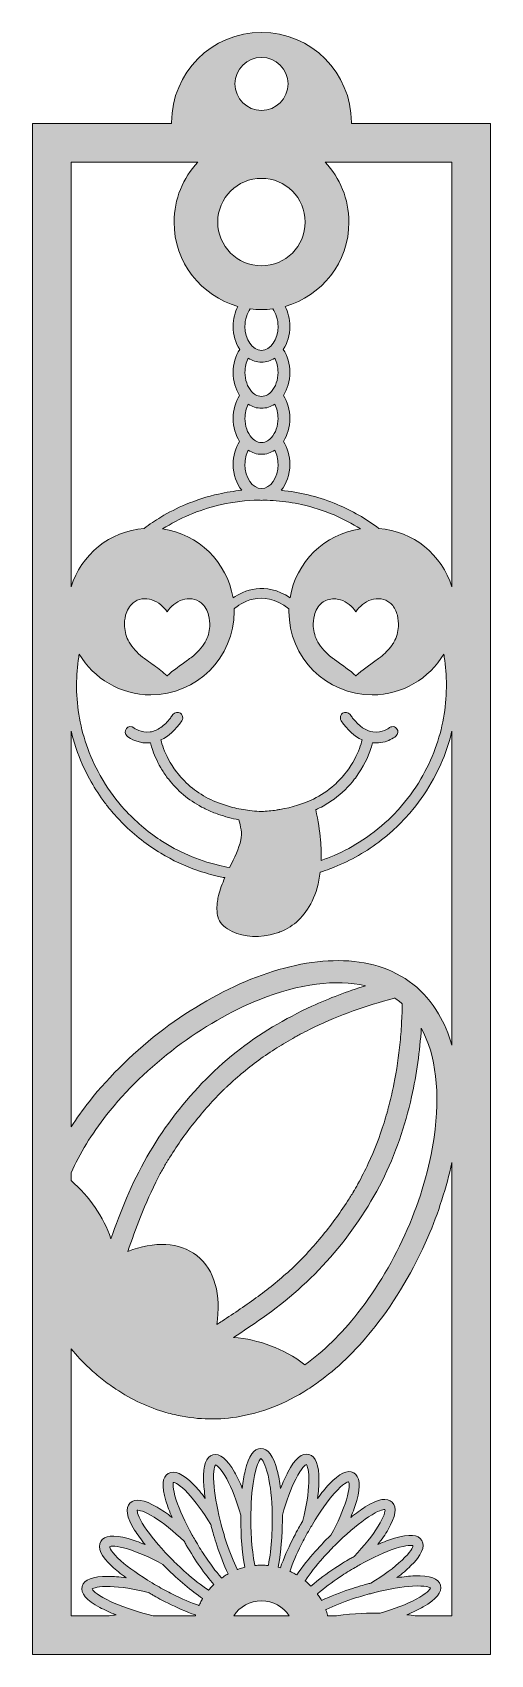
# Model space of a CAD drawing. Header units: inches. Extents: x 0.9 to 7.6, y -17.3 to 6.3.
import ezdxf

# ---------------------------------------------------------------- set-up
doc = ezdxf.new("R2010")
doc.units = ezdxf.units.IN
doc.header["$MEASUREMENT"] = 0
doc.layers.add('Layer 1', color=7, linetype='Continuous')

msp = doc.modelspace()

# ---------------------------------------------------------------- hatches: boundary and pattern name
at = {"layer": 'Layer 1', "true_color": 0x231f20}
h = msp.add_hatch(color=250, dxfattribs=at)
h.dxf.hatch_style = 2
edge = h.paths.add_edge_path()
edge.add_spline(control_points=[(5.566, 4.971), (5.566, 4.976), (5.566, 4.982), (5.566, 4.987), (5.566, 5.71), (4.98, 6.296), (4.257, 6.296), (3.534, 6.296), (2.948, 5.71), (2.948, 4.987), (2.948, 4.982), (2.948, 4.976), (2.948, 4.971), (2.948, 4.971), (0.921, 4.971), (0.921, 4.971), (0.921, 4.971), (0.921, -17.31), (0.921, -17.31), (0.921, -17.31), (7.593, -17.31), (7.593, -17.31), (7.593, -17.31), (7.593, 4.971), (7.593, 4.971), (7.593, 4.971), (5.566, 4.971), (5.566, 4.971)], knot_values=[0, 0, 0, 0, 1, 1, 1, 2, 2, 2, 3, 3, 3, 4, 4, 4, 5, 5, 5, 6, 6, 6, 7, 7, 7, 8, 8, 8, 9, 9, 9, 9], degree=3, periodic=1)
edge = h.paths.add_edge_path()
edge.add_spline(control_points=[(4.257, 5.933), (4.47, 5.933), (4.643, 5.761), (4.643, 5.547), (4.643, 5.334), (4.47, 5.161), (4.257, 5.161), (4.044, 5.161), (3.871, 5.334), (3.871, 5.547), (3.871, 5.761), (4.044, 5.933), (4.257, 5.933)], knot_values=[0, 0, 0, 0, 1, 1, 1, 2, 2, 2, 3, 3, 3, 4, 4, 4, 4], degree=3, periodic=1)
edge = h.paths.add_edge_path()
edge.add_spline(control_points=[(4.257, 4.173), (4.608, 4.173), (4.893, 3.888), (4.893, 3.536), (4.893, 3.185), (4.608, 2.9), (4.257, 2.9), (3.905, 2.9), (3.62, 3.185), (3.62, 3.536), (3.62, 3.888), (3.905, 4.173), (4.257, 4.173)], knot_values=[0, 0, 0, 0, 1, 1, 1, 2, 2, 2, 3, 3, 3, 4, 4, 4, 4], degree=3, periodic=1)
edge = h.paths.add_edge_path()
edge.add_spline(control_points=[(5.116, -5.456), (5.104, -5.321), (5.082, -5.175), (5.048, -5.016), (5.051, -5.015), (5.054, -5.013), (5.056, -5.012), (5.081, -5.001), (5.106, -4.988), (5.129, -4.976), (5.194, -4.941), (5.255, -4.902), (5.313, -4.86), (5.427, -4.777), (5.528, -4.68), (5.613, -4.568), (5.617, -4.564), (5.621, -4.559), (5.624, -4.555), (5.745, -4.394), (5.813, -4.237), (5.85, -4.125), (5.86, -4.093), (5.868, -4.065), (5.874, -4.042), (5.89, -4.043), (5.906, -4.044), (5.922, -4.044), (6.021, -4.044), (6.102, -4.013), (6.153, -3.985), (6.19, -3.965), (6.212, -3.947), (6.214, -3.946), (6.248, -3.918), (6.253, -3.868), (6.225, -3.835), (6.207, -3.813), (6.179, -3.803), (6.153, -3.807), (6.139, -3.809), (6.126, -3.814), (6.114, -3.824), (6.113, -3.825), (6.014, -3.903), (5.88, -3.884), (5.777, -3.869), (5.677, -3.801), (5.584, -3.681), (5.572, -3.665), (5.56, -3.649), (5.548, -3.632), (5.523, -3.596), (5.474, -3.587), (5.438, -3.611), (5.415, -3.627), (5.403, -3.654), (5.405, -3.681), (5.405, -3.695), (5.409, -3.708), (5.418, -3.721), (5.51, -3.855), (5.612, -3.948), (5.722, -3.999), (5.714, -4.031), (5.701, -4.074), (5.682, -4.125), (5.646, -4.22), (5.588, -4.343), (5.494, -4.466), (5.466, -4.502), (5.437, -4.536), (5.407, -4.568), (5.377, -4.6), (5.345, -4.631), (5.313, -4.66), (5.223, -4.738), (5.123, -4.805), (5.012, -4.86), (4.867, -4.931), (4.704, -4.982), (4.523, -5.012), (4.506, -5.015), (4.49, -5.018), (4.472, -5.021), (4.403, -5.031), (4.331, -5.038), (4.257, -5.042), (4.164, -5.037), (4.075, -5.027), (3.99, -5.012), (3.948, -5.005), (3.908, -4.998), (3.868, -4.989), (3.785, -4.969), (3.706, -4.945), (3.632, -4.916), (3.424, -4.837), (3.249, -4.721), (3.107, -4.568), (3.077, -4.536), (3.048, -4.502), (3.02, -4.466), (2.926, -4.343), (2.868, -4.22), (2.832, -4.125), (2.813, -4.074), (2.8, -4.031), (2.792, -3.999), (2.902, -3.948), (3.004, -3.855), (3.096, -3.721), (3.104, -3.708), (3.109, -3.695), (3.109, -3.681), (3.111, -3.654), (3.099, -3.627), (3.076, -3.611), (3.04, -3.587), (2.991, -3.596), (2.966, -3.632), (2.954, -3.649), (2.942, -3.665), (2.93, -3.681), (2.885, -3.739), (2.839, -3.784), (2.791, -3.818), (2.741, -3.854), (2.689, -3.876), (2.636, -3.884), (2.503, -3.903), (2.402, -3.826), (2.399, -3.823), (2.366, -3.796), (2.316, -3.801), (2.289, -3.835), (2.261, -3.868), (2.266, -3.918), (2.3, -3.946), (2.305, -3.95), (2.422, -4.044), (2.592, -4.044), (2.608, -4.044), (2.624, -4.043), (2.64, -4.042), (2.646, -4.065), (2.654, -4.093), (2.664, -4.125), (2.69, -4.202), (2.729, -4.3), (2.791, -4.406), (2.819, -4.455), (2.852, -4.505), (2.89, -4.555), (2.893, -4.559), (2.897, -4.564), (2.901, -4.568), (3.03, -4.736), (3.192, -4.873), (3.385, -4.976), (3.408, -4.989), (3.433, -5), (3.457, -5.012), (3.513, -5.039), (3.571, -5.062), (3.632, -5.083), (3.725, -5.116), (3.824, -5.142), (3.928, -5.162), (3.939, -5.204), (3.95, -5.252), (3.961, -5.308), (3.969, -5.354), (3.966, -5.404), (3.956, -5.456), (3.93, -5.577), (3.862, -5.713), (3.793, -5.857), (3.739, -5.847), (3.685, -5.836), (3.632, -5.823), (3.328, -5.751), (3.045, -5.627), (2.791, -5.462), (2.791, -5.462), (2.783, -5.456), (2.783, -5.456), (2.591, -5.33), (2.417, -5.181), (2.264, -5.012), (2.146, -4.883), (2.041, -4.742), (1.951, -4.592), (1.951, -4.592), (1.936, -4.568), (1.936, -4.568), (1.853, -4.428), (1.783, -4.28), (1.726, -4.125), (1.674, -3.982), (1.634, -3.833), (1.606, -3.681), (1.58, -3.536), (1.566, -3.388), (1.564, -3.237), (1.564, -3.226), (1.564, -3.215), (1.564, -3.204), (1.564, -3.064), (1.575, -2.927), (1.595, -2.793), (1.597, -2.779), (1.6, -2.765), (1.602, -2.75), (1.814, -3.105), (2.202, -3.344), (2.645, -3.344), (3.314, -3.344), (3.858, -2.799), (3.858, -2.13), (3.858, -2.118), (3.858, -2.106), (3.857, -2.094), (3.937, -2.023), (4.259, -1.78), (4.656, -2.093), (4.656, -2.105), (4.656, -2.118), (4.656, -2.13), (4.656, -2.799), (5.2, -3.344), (5.869, -3.344), (6.312, -3.344), (6.7, -3.105), (6.912, -2.75), (6.914, -2.765), (6.917, -2.779), (6.919, -2.793), (6.939, -2.927), (6.95, -3.064), (6.95, -3.204), (6.95, -3.215), (6.95, -3.226), (6.949, -3.237), (6.947, -3.388), (6.933, -3.536), (6.907, -3.681), (6.88, -3.833), (6.84, -3.982), (6.787, -4.125), (6.731, -4.28), (6.66, -4.428), (6.577, -4.568), (6.484, -4.727), (6.374, -4.876), (6.25, -5.012), (6.219, -5.047), (6.186, -5.081), (6.153, -5.114), (6.025, -5.241), (5.883, -5.356), (5.731, -5.456), (5.599, -5.543), (5.459, -5.618), (5.313, -5.681), (5.251, -5.707), (5.189, -5.731), (5.125, -5.753), (5.128, -5.661), (5.125, -5.562), (5.116, -5.456)], knot_values=[0, 0, 0, 0, 1, 1, 1, 2, 2, 2, 3, 3, 3, 4, 4, 4, 5, 5, 5, 6, 6, 6, 7, 7, 7, 8, 8, 8, 9, 9, 9, 10, 10, 10, 11, 11, 11, 12, 12, 12, 13, 13, 13, 14, 14, 14, 15, 15, 15, 16, 16, 16, 17, 17, 17, 18, 18, 18, 19, 19, 19, 20, 20, 20, 21, 21, 21, 22, 22, 22, 23, 23, 23, 24, 24, 24, 25, 25, 25, 26, 26, 26, 27, 27, 27, 28, 28, 28, 29, 29, 29, 30, 30, 30, 31, 31, 31, 32, 32, 32, 33, 33, 33, 34, 34, 34, 35, 35, 35, 36, 36, 36, 37, 37, 37, 38, 38, 38, 39, 39, 39, 40, 40, 40, 41, 41, 41, 42, 42, 42, 43, 43, 43, 44, 44, 44, 45, 45, 45, 46, 46, 46, 47, 47, 47, 48, 48, 48, 49, 49, 49, 50, 50, 50, 51, 51, 51, 52, 52, 52, 53, 53, 53, 54, 54, 54, 55, 55, 55, 56, 56, 56, 57, 57, 57, 58, 58, 58, 59, 59, 59, 60, 60, 60, 61, 61, 61, 62, 62, 62, 63, 63, 63, 64, 64, 64, 65, 65, 65, 66, 66, 66, 67, 67, 67, 68, 68, 68, 69, 69, 69, 70, 70, 70, 71, 71, 71, 72, 72, 72, 73, 73, 73, 74, 74, 74, 75, 75, 75, 76, 76, 76, 77, 77, 77, 78, 78, 78, 79, 79, 79, 80, 80, 80, 81, 81, 81, 82, 82, 82, 83, 83, 83, 84, 84, 84, 85, 85, 85, 86, 86, 86, 87, 87, 87, 88, 88, 88, 89, 89, 89, 90, 90, 90, 90], degree=3, periodic=1)
edge = h.paths.add_edge_path()
edge.add_spline(control_points=[(2.278, -2.186), (2.297, -2.117), (2.331, -2.05), (2.386, -2.005), (2.461, -1.944), (2.568, -1.931), (2.66, -1.96), (2.708, -1.976), (2.752, -2.002), (2.791, -2.034), (2.826, -2.063), (2.857, -2.098), (2.883, -2.136), (2.937, -2.056), (3.014, -1.989), (3.106, -1.96), (3.197, -1.931), (3.304, -1.944), (3.379, -2.005), (3.435, -2.05), (3.469, -2.117), (3.487, -2.186), (3.501, -2.239), (3.506, -2.294), (3.503, -2.349), (3.498, -2.428), (3.476, -2.507), (3.437, -2.576), (3.389, -2.662), (3.318, -2.731), (3.241, -2.793), (3.221, -2.809), (3.2, -2.825), (3.179, -2.841), (3.079, -2.914), (2.973, -2.981), (2.884, -3.068), (2.884, -3.069), (2.884, -3.07), (2.883, -3.07), (2.882, -3.07), (2.881, -3.069), (2.881, -3.068), (2.853, -3.04), (2.822, -3.014), (2.791, -2.989), (2.725, -2.937), (2.655, -2.89), (2.587, -2.841), (2.566, -2.825), (2.545, -2.809), (2.524, -2.793), (2.447, -2.731), (2.376, -2.662), (2.328, -2.576), (2.289, -2.507), (2.267, -2.428), (2.263, -2.349), (2.26, -2.294), (2.264, -2.239), (2.278, -2.186)], knot_values=[0, 0, 0, 0, 1, 1, 1, 2, 2, 2, 3, 3, 3, 4, 4, 4, 5, 5, 5, 6, 6, 6, 7, 7, 7, 8, 8, 8, 9, 9, 9, 10, 10, 10, 11, 11, 11, 12, 12, 12, 13, 13, 13, 14, 14, 14, 15, 15, 15, 16, 16, 16, 17, 17, 17, 18, 18, 18, 19, 19, 19, 20, 20, 20, 20], degree=3, periodic=1)
edge = h.paths.add_edge_path()
edge.add_spline(control_points=[(6.251, -2.349), (6.246, -2.428), (6.225, -2.507), (6.186, -2.576), (6.176, -2.594), (6.165, -2.61), (6.153, -2.626), (6.108, -2.689), (6.051, -2.744), (5.99, -2.793), (5.969, -2.809), (5.948, -2.825), (5.927, -2.841), (5.827, -2.914), (5.721, -2.981), (5.633, -3.068), (5.633, -3.069), (5.632, -3.07), (5.631, -3.07), (5.63, -3.07), (5.63, -3.069), (5.63, -3.068), (5.541, -2.981), (5.435, -2.914), (5.335, -2.841), (5.328, -2.835), (5.32, -2.83), (5.313, -2.824), (5.299, -2.814), (5.286, -2.803), (5.273, -2.793), (5.196, -2.731), (5.125, -2.662), (5.077, -2.576), (5.038, -2.507), (5.016, -2.428), (5.011, -2.349), (5.008, -2.294), (5.013, -2.239), (5.027, -2.186), (5.045, -2.117), (5.079, -2.05), (5.134, -2.005), (5.184, -1.965), (5.248, -1.946), (5.313, -1.946), (5.345, -1.946), (5.377, -1.951), (5.408, -1.96), (5.5, -1.989), (5.577, -2.056), (5.631, -2.136), (5.685, -2.056), (5.762, -1.989), (5.854, -1.96), (5.946, -1.931), (6.053, -1.944), (6.128, -2.005), (6.137, -2.012), (6.145, -2.021), (6.153, -2.029), (6.194, -2.072), (6.22, -2.129), (6.235, -2.186), (6.249, -2.239), (6.254, -2.294), (6.251, -2.349)], knot_values=[0, 0, 0, 0, 1, 1, 1, 2, 2, 2, 3, 3, 3, 4, 4, 4, 5, 5, 5, 6, 6, 6, 7, 7, 7, 8, 8, 8, 9, 9, 9, 10, 10, 10, 11, 11, 11, 12, 12, 12, 13, 13, 13, 14, 14, 14, 15, 15, 15, 16, 16, 16, 17, 17, 17, 18, 18, 18, 19, 19, 19, 20, 20, 20, 21, 21, 21, 22, 22, 22, 22], degree=3, periodic=1)
edge = h.paths.add_edge_path()
edge.add_spline(control_points=[(4.672, -1.931), (4.308, -1.689), (3.997, -1.827), (3.842, -1.931), (3.756, -1.412), (3.339, -1.003), (2.816, -0.929), (3.064, -0.772), (3.338, -0.654), (3.632, -0.584), (3.646, -0.58), (3.661, -0.577), (3.675, -0.574), (3.85, -0.535), (4.032, -0.513), (4.217, -0.511), (4.23, -0.512), (4.244, -0.513), (4.257, -0.513), (4.271, -0.513), (4.284, -0.512), (4.298, -0.511), (4.356, -0.511), (4.414, -0.514), (4.472, -0.519), (4.597, -0.529), (4.719, -0.547), (4.839, -0.574), (5.003, -0.61), (5.161, -0.661), (5.313, -0.726), (5.447, -0.783), (5.575, -0.851), (5.698, -0.929), (5.175, -1.003), (4.758, -1.412), (4.672, -1.931)], knot_values=[0, 0, 0, 0, 1, 1, 1, 2, 2, 2, 3, 3, 3, 4, 4, 4, 5, 5, 5, 6, 6, 6, 7, 7, 7, 8, 8, 8, 9, 9, 9, 10, 10, 10, 11, 11, 11, 12, 12, 12, 12], degree=3, periodic=1)
edge = h.paths.add_edge_path()
edge.add_spline(control_points=[(4.064, 0.886), (4.123, 0.848), (4.189, 0.827), (4.257, 0.827), (4.325, 0.827), (4.391, 0.848), (4.45, 0.886), (4.481, 0.827), (4.498, 0.755), (4.498, 0.679), (4.498, 0.57), (4.463, 0.469), (4.402, 0.401), (4.373, 0.369), (4.323, 0.329), (4.257, 0.329), (4.191, 0.329), (4.141, 0.369), (4.112, 0.401), (4.051, 0.469), (4.016, 0.57), (4.016, 0.679), (4.016, 0.755), (4.033, 0.827), (4.064, 0.886)], knot_values=[0, 0, 0, 0, 1, 1, 1, 2, 2, 2, 3, 3, 3, 4, 4, 4, 5, 5, 5, 6, 6, 6, 7, 7, 7, 8, 8, 8, 8], degree=3, periodic=1)
edge = h.paths.add_edge_path()
edge.add_spline(control_points=[(4.016, 1.349), (4.016, 1.425), (4.033, 1.497), (4.065, 1.557), (4.122, 1.519), (4.188, 1.497), (4.257, 1.497), (4.326, 1.497), (4.392, 1.519), (4.449, 1.557), (4.481, 1.497), (4.498, 1.425), (4.498, 1.349), (4.498, 1.24), (4.463, 1.139), (4.402, 1.071), (4.373, 1.039), (4.323, 0.999), (4.257, 0.999), (4.191, 0.999), (4.141, 1.039), (4.112, 1.071), (4.051, 1.139), (4.016, 1.24), (4.016, 1.349)], knot_values=[0, 0, 0, 0, 1, 1, 1, 2, 2, 2, 3, 3, 3, 4, 4, 4, 5, 5, 5, 6, 6, 6, 7, 7, 7, 8, 8, 8, 8], degree=3, periodic=1)
edge = h.paths.add_edge_path()
edge.add_spline(control_points=[(4.064, 0.217), (4.123, 0.178), (4.189, 0.157), (4.257, 0.157), (4.325, 0.157), (4.391, 0.178), (4.45, 0.217), (4.481, 0.157), (4.498, 0.085), (4.498, 0.009), (4.498, -0.181), (4.388, -0.341), (4.257, -0.341), (4.126, -0.341), (4.016, -0.181), (4.016, 0.009), (4.016, 0.085), (4.033, 0.157), (4.064, 0.217)], knot_values=[0, 0, 0, 0, 1, 1, 1, 2, 2, 2, 3, 3, 3, 4, 4, 4, 5, 5, 5, 6, 6, 6, 6], degree=3, periodic=1)
edge = h.paths.add_edge_path()
edge.add_spline(control_points=[(4.257, 1.669), (4.126, 1.669), (4.016, 1.829), (4.016, 2.019), (4.016, 2.118), (4.046, 2.21), (4.094, 2.274), (4.147, 2.267), (4.202, 2.263), (4.257, 2.263), (4.312, 2.263), (4.366, 2.267), (4.42, 2.274), (4.468, 2.21), (4.498, 2.118), (4.498, 2.019), (4.498, 1.829), (4.388, 1.669), (4.257, 1.669)], knot_values=[0, 0, 0, 0, 1, 1, 1, 2, 2, 2, 3, 3, 3, 4, 4, 4, 5, 5, 5, 6, 6, 6, 6], degree=3, periodic=1)
edge = h.paths.add_edge_path()
edge.add_spline(control_points=[(1.485, 4.407), (1.485, 4.407), (3.328, 4.407), (3.328, 4.407), (3.115, 4.179), (2.984, 3.873), (2.984, 3.536), (2.984, 2.952), (3.378, 2.46), (3.914, 2.31), (3.869, 2.227), (3.843, 2.127), (3.843, 2.019), (3.843, 1.892), (3.879, 1.775), (3.94, 1.684), (3.878, 1.591), (3.843, 1.473), (3.843, 1.349), (3.843, 1.225), (3.878, 1.107), (3.939, 1.014), (3.878, 0.921), (3.843, 0.802), (3.843, 0.679), (3.843, 0.555), (3.878, 0.437), (3.939, 0.344), (3.878, 0.251), (3.843, 0.132), (3.843, 0.009), (3.843, -0.139), (3.892, -0.272), (3.97, -0.367), (3.856, -0.378), (3.743, -0.396), (3.632, -0.421), (3.467, -0.457), (3.307, -0.509), (3.152, -0.574), (3.028, -0.626), (2.907, -0.687), (2.791, -0.757), (2.708, -0.807), (2.627, -0.862), (2.548, -0.921), (2.046, -0.96), (1.629, -1.307), (1.485, -1.772), (1.485, -1.772), (1.485, 4.407), (1.485, 4.407)], knot_values=[0, 0, 0, 0, 1, 1, 1, 2, 2, 2, 3, 3, 3, 4, 4, 4, 5, 5, 5, 6, 6, 6, 7, 7, 7, 8, 8, 8, 9, 9, 9, 10, 10, 10, 11, 11, 11, 12, 12, 12, 13, 13, 13, 14, 14, 14, 15, 15, 15, 16, 16, 16, 17, 17, 17, 17], degree=3, periodic=1)
edge = h.paths.add_edge_path()
edge.add_spline(control_points=[(1.485, -10.3), (1.608, -10.021), (1.78, -9.738), (2.001, -9.458), (2.568, -8.738), (3.398, -8.111), (4.222, -7.78), (4.809, -7.545), (5.346, -7.477), (5.772, -7.577), (5.506, -7.659), (5.245, -7.757), (4.992, -7.875), (4.601, -8.055), (4.224, -8.276), (3.887, -8.544), (3.536, -8.823), (3.224, -9.151), (2.955, -9.509), (2.686, -9.867), (2.466, -10.255), (2.292, -10.667), (2.209, -10.862), (2.136, -11.06), (2.065, -11.259), (1.953, -10.94), (1.758, -10.647), (1.485, -10.413), (1.485, -10.413), (1.485, -10.3), (1.485, -10.3)], knot_values=[0, 0, 0, 0, 1, 1, 1, 2, 2, 2, 3, 3, 3, 4, 4, 4, 5, 5, 5, 6, 6, 6, 7, 7, 7, 8, 8, 8, 9, 9, 9, 10, 10, 10, 10], degree=3, periodic=1)
edge = h.paths.add_edge_path()
edge.add_spline(control_points=[(6.306, -7.862), (6.305, -7.887), (6.305, -7.912), (6.304, -7.938), (6.303, -7.988), (6.301, -8.039), (6.298, -8.09), (6.293, -8.193), (6.285, -8.296), (6.275, -8.399), (6.255, -8.603), (6.225, -8.807), (6.185, -9.008), (6.165, -9.107), (6.142, -9.206), (6.117, -9.305), (6.111, -9.329), (6.104, -9.354), (6.098, -9.378), (6.097, -9.38), (6.097, -9.382), (6.096, -9.384), (6.096, -9.384), (6.096, -9.384), (6.096, -9.384), (6.099, -9.392), (6.087, -9.417), (6.085, -9.426), (6.071, -9.475), (6.056, -9.523), (6.041, -9.572), (5.977, -9.774), (5.901, -9.973), (5.811, -10.166), (5.765, -10.265), (5.715, -10.363), (5.662, -10.459), (5.65, -10.481), (5.638, -10.502), (5.625, -10.524), (5.619, -10.536), (5.612, -10.547), (5.605, -10.559), (5.604, -10.56), (5.603, -10.563), (5.601, -10.566), (5.599, -10.57), (5.596, -10.574), (5.596, -10.575), (5.568, -10.621), (5.539, -10.667), (5.51, -10.712), (5.392, -10.895), (5.263, -11.071), (5.124, -11.238), (5.055, -11.321), (4.984, -11.402), (4.91, -11.481), (4.873, -11.521), (4.836, -11.56), (4.798, -11.598), (4.788, -11.608), (4.779, -11.617), (4.769, -11.627), (4.767, -11.628), (4.766, -11.63), (4.764, -11.632), (4.764, -11.632), (4.764, -11.632), (4.764, -11.632), (4.76, -11.636), (4.757, -11.64), (4.753, -11.643), (4.754, -11.641), (4.758, -11.638), (4.76, -11.635), (4.76, -11.635), (4.76, -11.636), (4.76, -11.636), (4.739, -11.656), (4.718, -11.676), (4.697, -11.695), (4.542, -11.839), (4.377, -11.972), (4.207, -12.097), (4.037, -12.223), (3.861, -12.341), (3.683, -12.457), (3.658, -12.473), (3.632, -12.49), (3.606, -12.507), (3.67, -12.08), (3.578, -11.71), (3.316, -11.504), (3.062, -11.304), (2.696, -11.295), (2.309, -11.443), (2.368, -11.275), (2.429, -11.107), (2.495, -10.941), (2.573, -10.746), (2.657, -10.553), (2.754, -10.366), (2.78, -10.317), (2.806, -10.268), (2.833, -10.22), (2.845, -10.199), (2.858, -10.177), (2.87, -10.155), (2.871, -10.154), (2.872, -10.153), (2.872, -10.152), (2.874, -10.149), (2.875, -10.147), (2.877, -10.144), (2.885, -10.131), (2.893, -10.118), (2.901, -10.105), (2.958, -10.013), (3.017, -9.923), (3.079, -9.834), (3.204, -9.656), (3.34, -9.485), (3.485, -9.323), (3.557, -9.243), (3.631, -9.165), (3.708, -9.089), (3.711, -9.087), (3.713, -9.084), (3.715, -9.082), (3.716, -9.081), (3.717, -9.081), (3.717, -9.08), (3.727, -9.071), (3.737, -9.061), (3.747, -9.052), (3.767, -9.032), (3.789, -9.013), (3.81, -8.993), (3.85, -8.957), (3.89, -8.921), (3.931, -8.886), (4.095, -8.746), (4.268, -8.618), (4.45, -8.501), (4.535, -8.447), (4.622, -8.394), (4.711, -8.344), (4.722, -8.338), (4.733, -8.332), (4.744, -8.325), (4.744, -8.325), (4.744, -8.325), (4.744, -8.325), (4.747, -8.323), (4.751, -8.322), (4.753, -8.32), (4.776, -8.308), (4.798, -8.296), (4.821, -8.284), (4.866, -8.26), (4.911, -8.237), (4.956, -8.215), (5.324, -8.032), (5.71, -7.889), (6.106, -7.782), (6.13, -7.775), (6.155, -7.768), (6.179, -7.762), (6.185, -7.76), (6.191, -7.759), (6.198, -7.757), (6.221, -7.773), (6.243, -7.789), (6.265, -7.806), (6.279, -7.817), (6.293, -7.829), (6.306, -7.84), (6.306, -7.847), (6.306, -7.855), (6.306, -7.862)], knot_values=[0, 0, 0, 0, 1, 1, 1, 2, 2, 2, 3, 3, 3, 4, 4, 4, 5, 5, 5, 6, 6, 6, 7, 7, 7, 8, 8, 8, 9, 9, 9, 10, 10, 10, 11, 11, 11, 12, 12, 12, 13, 13, 13, 14, 14, 14, 15, 15, 15, 16, 16, 16, 17, 17, 17, 18, 18, 18, 19, 19, 19, 20, 20, 20, 21, 21, 21, 22, 22, 22, 23, 23, 23, 24, 24, 24, 25, 25, 25, 26, 26, 26, 27, 27, 27, 28, 28, 28, 29, 29, 29, 30, 30, 30, 31, 31, 31, 32, 32, 32, 33, 33, 33, 34, 34, 34, 35, 35, 35, 36, 36, 36, 37, 37, 37, 38, 38, 38, 39, 39, 39, 40, 40, 40, 41, 41, 41, 42, 42, 42, 43, 43, 43, 44, 44, 44, 45, 45, 45, 46, 46, 46, 47, 47, 47, 48, 48, 48, 49, 49, 49, 50, 50, 50, 51, 51, 51, 52, 52, 52, 53, 53, 53, 54, 54, 54, 55, 55, 55, 56, 56, 56, 57, 57, 57, 58, 58, 58, 59, 59, 59, 60, 60, 60, 60], degree=3, periodic=1)
edge = h.paths.add_edge_path()
edge.add_spline(control_points=[(6.443, -9.192), (6.518, -8.863), (6.563, -8.529), (6.584, -8.193), (6.796, -8.586), (6.864, -9.14), (6.77, -9.786), (6.642, -10.665), (6.227, -11.619), (5.66, -12.339), (5.418, -12.647), (5.158, -12.899), (4.889, -13.092), (4.577, -12.855), (4.216, -12.724), (3.851, -12.695), (3.991, -12.604), (4.13, -12.511), (4.267, -12.414), (4.631, -12.156), (4.965, -11.865), (5.26, -11.529), (5.555, -11.192), (5.81, -10.819), (6.013, -10.419), (6.209, -10.031), (6.348, -9.615), (6.443, -9.192)], knot_values=[0, 0, 0, 0, 1, 1, 1, 2, 2, 2, 3, 3, 3, 4, 4, 4, 5, 5, 5, 6, 6, 6, 7, 7, 7, 8, 8, 8, 9, 9, 9, 9], degree=3, periodic=1)
edge = h.paths.add_edge_path()
edge.add_spline(control_points=[(3.292, -16.746), (3.292, -16.746), (2.678, -16.746), (2.678, -16.746), (2.655, -16.74), (2.631, -16.734), (2.607, -16.728), (2.58, -16.721), (2.554, -16.713), (2.527, -16.706), (2.32, -16.646), (2.14, -16.579), (2.003, -16.511), (1.833, -16.425), (1.798, -16.371), (1.791, -16.356), (1.808, -16.343), (1.879, -16.315), (2.052, -16.32), (2.207, -16.325), (2.402, -16.355), (2.608, -16.406), (2.626, -16.417), (2.644, -16.427), (2.663, -16.438), (2.718, -16.47), (3.019, -16.641), (3.296, -16.734), (3.295, -16.738), (3.293, -16.742), (3.292, -16.746)], knot_values=[0, 0, 0, 0, 1, 1, 1, 2, 2, 2, 3, 3, 3, 4, 4, 4, 5, 5, 5, 6, 6, 6, 7, 7, 7, 8, 8, 8, 9, 9, 9, 10, 10, 10, 10], degree=3, periodic=1)
edge = h.paths.add_edge_path()
edge.add_spline(control_points=[(3.384, -16.522), (3.372, -16.544), (3.36, -16.566), (3.35, -16.589), (3.349, -16.591), (3.348, -16.593), (3.347, -16.595), (3.345, -16.595), (3.342, -16.594), (3.34, -16.593), (3.226, -16.555), (3.096, -16.499), (2.961, -16.431), (2.887, -16.394), (2.812, -16.354), (2.736, -16.31), (2.712, -16.296), (2.688, -16.282), (2.665, -16.268), (2.48, -16.157), (2.323, -16.046), (2.209, -15.945), (2.067, -15.818), (2.047, -15.756), (2.044, -15.74), (2.064, -15.731), (2.14, -15.723), (2.306, -15.773), (2.454, -15.818), (2.634, -15.897), (2.821, -16), (2.835, -16.015), (2.85, -16.03), (2.865, -16.045), (3.048, -16.228), (3.236, -16.386), (3.4, -16.494), (3.394, -16.504), (3.389, -16.513), (3.384, -16.522)], knot_values=[0, 0, 0, 0, 1, 1, 1, 2, 2, 2, 3, 3, 3, 4, 4, 4, 5, 5, 5, 6, 6, 6, 7, 7, 7, 8, 8, 8, 9, 9, 9, 10, 10, 10, 11, 11, 11, 12, 12, 12, 13, 13, 13, 13], degree=3, periodic=1)
edge = h.paths.add_edge_path()
edge.add_spline(control_points=[(3.54, -16.313), (3.523, -16.331), (3.506, -16.349), (3.49, -16.368), (3.488, -16.37), (3.487, -16.372), (3.485, -16.374), (3.483, -16.373), (3.481, -16.371), (3.479, -16.37), (3.379, -16.304), (3.268, -16.216), (3.155, -16.116), (3.093, -16.061), (3.031, -16.002), (2.969, -15.941), (2.949, -15.921), (2.93, -15.901), (2.911, -15.881), (2.761, -15.726), (2.638, -15.578), (2.554, -15.451), (2.45, -15.292), (2.446, -15.227), (2.448, -15.211), (2.469, -15.207), (2.545, -15.219), (2.692, -15.31), (2.824, -15.392), (2.977, -15.515), (3.131, -15.662), (3.141, -15.681), (3.151, -15.699), (3.162, -15.717), (3.291, -15.942), (3.433, -16.144), (3.563, -16.29), (3.555, -16.298), (3.547, -16.306), (3.54, -16.313)], knot_values=[0, 0, 0, 0, 1, 1, 1, 2, 2, 2, 3, 3, 3, 4, 4, 4, 5, 5, 5, 6, 6, 6, 7, 7, 7, 8, 8, 8, 9, 9, 9, 10, 10, 10, 11, 11, 11, 12, 12, 12, 13, 13, 13, 13], degree=3, periodic=1)
edge = h.paths.add_edge_path()
edge.add_spline(control_points=[(3.744, -16.151), (3.723, -16.164), (3.702, -16.178), (3.682, -16.192), (3.68, -16.193), (3.678, -16.195), (3.676, -16.196), (3.674, -16.194), (3.673, -16.192), (3.671, -16.19), (3.591, -16.1), (3.507, -15.987), (3.424, -15.861), (3.378, -15.792), (3.333, -15.719), (3.29, -15.644), (3.275, -15.619), (3.262, -15.595), (3.249, -15.572), (3.144, -15.383), (3.064, -15.208), (3.016, -15.063), (2.956, -14.882), (2.97, -14.819), (2.975, -14.804), (2.997, -14.806), (3.067, -14.837), (3.185, -14.963), (3.291, -15.076), (3.408, -15.235), (3.518, -15.417), (3.523, -15.437), (3.528, -15.457), (3.534, -15.478), (3.55, -15.539), (3.643, -15.874), (3.772, -16.135), (3.762, -16.14), (3.753, -16.146), (3.744, -16.151)], knot_values=[0, 0, 0, 0, 1, 1, 1, 2, 2, 2, 3, 3, 3, 4, 4, 4, 5, 5, 5, 6, 6, 6, 7, 7, 7, 8, 8, 8, 9, 9, 9, 10, 10, 10, 11, 11, 11, 12, 12, 12, 13, 13, 13, 13], degree=3, periodic=1)
edge = h.paths.add_edge_path()
edge.add_spline(control_points=[(4.015, -16.039), (4.004, -16.042), (3.994, -16.045), (3.984, -16.047), (3.96, -16.054), (3.936, -16.062), (3.913, -16.07), (3.911, -16.071), (3.908, -16.072), (3.906, -16.073), (3.905, -16.071), (3.904, -16.069), (3.903, -16.067), (3.849, -15.959), (3.797, -15.828), (3.749, -15.684), (3.723, -15.606), (3.698, -15.524), (3.676, -15.44), (3.669, -15.413), (3.662, -15.386), (3.655, -15.359), (3.603, -15.15), (3.571, -14.961), (3.562, -14.808), (3.551, -14.618), (3.58, -14.56), (3.589, -14.547), (3.61, -14.555), (3.67, -14.603), (3.751, -14.755), (3.825, -14.892), (3.896, -15.076), (3.955, -15.28), (3.955, -15.301), (3.955, -15.322), (3.955, -15.343), (3.955, -15.407), (3.957, -15.753), (4.015, -16.039)], knot_values=[0, 0, 0, 0, 1, 1, 1, 2, 2, 2, 3, 3, 3, 4, 4, 4, 5, 5, 5, 6, 6, 6, 7, 7, 7, 8, 8, 8, 9, 9, 9, 10, 10, 10, 11, 11, 11, 12, 12, 12, 13, 13, 13, 13], degree=3, periodic=1)
edge = h.paths.add_edge_path()
edge.add_spline(control_points=[(3.853, -16.746), (3.939, -16.614), (4.088, -16.527), (4.257, -16.527), (4.426, -16.527), (4.574, -16.614), (4.66, -16.746), (4.66, -16.746), (3.853, -16.746), (3.853, -16.746)], knot_values=[0, 0, 0, 0, 1, 1, 1, 2, 2, 2, 3, 3, 3, 3], degree=3, periodic=1)
edge = h.paths.add_edge_path()
edge.add_spline(control_points=[(4.102, -15.343), (4.102, -15.315), (4.102, -15.287), (4.103, -15.26), (4.106, -15.044), (4.124, -14.853), (4.155, -14.703), (4.194, -14.517), (4.237, -14.469), (4.249, -14.458), (4.267, -14.471), (4.312, -14.533), (4.352, -14.701), (4.387, -14.852), (4.409, -15.048), (4.413, -15.261), (4.414, -15.288), (4.414, -15.315), (4.414, -15.343), (4.414, -15.43), (4.411, -15.516), (4.406, -15.598), (4.398, -15.749), (4.381, -15.889), (4.357, -16.007), (4.356, -16.01), (4.356, -16.012), (4.355, -16.014), (4.353, -16.014), (4.35, -16.014), (4.348, -16.014), (4.324, -16.011), (4.299, -16.01), (4.274, -16.01), (4.269, -16.01), (4.263, -16.009), (4.257, -16.009), (4.252, -16.009), (4.247, -16.009), (4.241, -16.01), (4.217, -16.01), (4.192, -16.011), (4.168, -16.013), (4.165, -16.014), (4.163, -16.014), (4.16, -16.014), (4.16, -16.012), (4.159, -16.009), (4.159, -16.007), (4.135, -15.889), (4.118, -15.749), (4.109, -15.598), (4.104, -15.516), (4.102, -15.43), (4.102, -15.343)], knot_values=[0, 0, 0, 0, 1, 1, 1, 2, 2, 2, 3, 3, 3, 4, 4, 4, 5, 5, 5, 6, 6, 6, 7, 7, 7, 8, 8, 8, 9, 9, 9, 10, 10, 10, 11, 11, 11, 12, 12, 12, 13, 13, 13, 14, 14, 14, 15, 15, 15, 16, 16, 16, 17, 17, 17, 18, 18, 18, 18], degree=3, periodic=1)
edge = h.paths.add_edge_path()
edge.add_spline(control_points=[(4.561, -15.28), (4.62, -15.072), (4.687, -14.892), (4.755, -14.756), (4.841, -14.585), (4.895, -14.55), (4.91, -14.543), (4.924, -14.56), (4.952, -14.631), (4.946, -14.804), (4.941, -14.959), (4.911, -15.154), (4.86, -15.36), (4.85, -15.378), (4.839, -15.397), (4.828, -15.415), (4.796, -15.47), (4.626, -15.772), (4.532, -16.048), (4.522, -16.045), (4.512, -16.042), (4.501, -16.04), (4.558, -15.753), (4.561, -15.407), (4.561, -15.343), (4.561, -15.322), (4.561, -15.301), (4.561, -15.28)], knot_values=[0, 0, 0, 0, 1, 1, 1, 2, 2, 2, 3, 3, 3, 4, 4, 4, 5, 5, 5, 6, 6, 6, 7, 7, 7, 8, 8, 8, 9, 9, 9, 9], degree=3, periodic=1)
edge = h.paths.add_edge_path()
edge.add_spline(control_points=[(4.744, -16.136), (4.722, -16.124), (4.7, -16.113), (4.678, -16.102), (4.675, -16.101), (4.673, -16.1), (4.671, -16.099), (4.672, -16.097), (4.672, -16.095), (4.673, -16.092), (4.711, -15.978), (4.767, -15.849), (4.835, -15.713), (4.872, -15.639), (4.912, -15.564), (4.956, -15.489), (4.97, -15.464), (4.984, -15.441), (4.998, -15.417), (5.109, -15.232), (5.22, -15.075), (5.322, -14.961), (5.448, -14.819), (5.51, -14.799), (5.526, -14.796), (5.535, -14.816), (5.543, -14.892), (5.493, -15.058), (5.448, -15.206), (5.369, -15.387), (5.266, -15.573), (5.251, -15.587), (5.237, -15.602), (5.221, -15.617), (5.176, -15.662), (4.933, -15.909), (4.771, -16.152), (4.762, -16.147), (4.753, -16.141), (4.744, -16.136)], knot_values=[0, 0, 0, 0, 1, 1, 1, 2, 2, 2, 3, 3, 3, 4, 4, 4, 5, 5, 5, 6, 6, 6, 7, 7, 7, 8, 8, 8, 9, 9, 9, 10, 10, 10, 11, 11, 11, 12, 12, 12, 13, 13, 13, 13], degree=3, periodic=1)
edge = h.paths.add_edge_path()
edge.add_spline(control_points=[(4.953, -16.292), (4.935, -16.275), (4.917, -16.258), (4.898, -16.242), (4.896, -16.241), (4.894, -16.239), (4.892, -16.237), (4.893, -16.235), (4.895, -16.233), (4.896, -16.231), (4.963, -16.131), (5.05, -16.02), (5.15, -15.907), (5.205, -15.845), (5.264, -15.783), (5.326, -15.721), (5.345, -15.702), (5.365, -15.682), (5.385, -15.663), (5.54, -15.513), (5.688, -15.391), (5.815, -15.307), (5.962, -15.21), (6.028, -15.2), (6.05, -15.2), (6.052, -15.2), (6.054, -15.2), (6.055, -15.2), (6.059, -15.222), (6.048, -15.297), (5.956, -15.444), (5.875, -15.576), (5.751, -15.73), (5.604, -15.883), (5.586, -15.893), (5.567, -15.904), (5.549, -15.914), (5.494, -15.946), (5.194, -16.122), (4.975, -16.315), (4.968, -16.307), (4.96, -16.299), (4.953, -16.292)], knot_values=[0, 0, 0, 0, 1, 1, 1, 2, 2, 2, 3, 3, 3, 4, 4, 4, 5, 5, 5, 6, 6, 6, 7, 7, 7, 8, 8, 8, 9, 9, 9, 10, 10, 10, 11, 11, 11, 12, 12, 12, 13, 13, 13, 14, 14, 14, 14], degree=3, periodic=1)
edge = h.paths.add_edge_path()
edge.add_spline(control_points=[(5.115, -16.496), (5.102, -16.475), (5.089, -16.455), (5.074, -16.434), (5.073, -16.432), (5.072, -16.43), (5.07, -16.428), (5.072, -16.427), (5.074, -16.425), (5.076, -16.423), (5.166, -16.344), (5.279, -16.259), (5.405, -16.176), (5.474, -16.13), (5.547, -16.085), (5.623, -16.042), (5.647, -16.028), (5.671, -16.014), (5.695, -16.001), (5.883, -15.896), (6.058, -15.816), (6.203, -15.768), (6.384, -15.708), (6.447, -15.722), (6.462, -15.727), (6.46, -15.749), (6.43, -15.819), (6.303, -15.937), (6.19, -16.044), (6.031, -16.16), (5.849, -16.27), (5.829, -16.275), (5.809, -16.28), (5.788, -16.286), (5.727, -16.302), (5.393, -16.395), (5.131, -16.524), (5.126, -16.515), (5.121, -16.506), (5.115, -16.496)], knot_values=[0, 0, 0, 0, 1, 1, 1, 2, 2, 2, 3, 3, 3, 4, 4, 4, 5, 5, 5, 6, 6, 6, 7, 7, 7, 8, 8, 8, 9, 9, 9, 10, 10, 10, 11, 11, 11, 12, 12, 12, 13, 13, 13, 13], degree=3, periodic=1)
edge = h.paths.add_edge_path()
edge.add_spline(control_points=[(5.923, -16.707), (5.868, -16.707), (5.604, -16.709), (5.349, -16.746), (5.349, -16.746), (5.221, -16.746), (5.221, -16.746), (5.221, -16.743), (5.22, -16.739), (5.219, -16.736), (5.212, -16.712), (5.205, -16.688), (5.196, -16.665), (5.195, -16.663), (5.194, -16.661), (5.193, -16.658), (5.193, -16.658), (5.2, -16.655), (5.2, -16.655), (5.307, -16.602), (5.438, -16.549), (5.582, -16.501), (5.66, -16.475), (5.742, -16.451), (5.826, -16.428), (5.832, -16.427), (5.838, -16.425), (5.843, -16.424), (5.864, -16.418), (5.886, -16.413), (5.907, -16.407), (6.116, -16.355), (6.305, -16.323), (6.458, -16.314), (6.648, -16.303), (6.706, -16.333), (6.719, -16.342), (6.711, -16.362), (6.664, -16.422), (6.511, -16.504), (6.374, -16.577), (6.19, -16.648), (5.986, -16.707), (5.966, -16.707), (5.945, -16.707), (5.923, -16.707)], knot_values=[0, 0, 0, 0, 1, 1, 1, 2, 2, 2, 3, 3, 3, 4, 4, 4, 5, 5, 5, 6, 6, 6, 7, 7, 7, 8, 8, 8, 9, 9, 9, 10, 10, 10, 11, 11, 11, 12, 12, 12, 13, 13, 13, 14, 14, 14, 15, 15, 15, 15], degree=3, periodic=1)
edge = h.paths.add_edge_path()
edge.add_spline(control_points=[(7.029, -16.746), (7.029, -16.746), (6.497, -16.746), (6.497, -16.746), (6.458, -16.74), (6.417, -16.734), (6.373, -16.73), (6.462, -16.693), (6.543, -16.655), (6.611, -16.617), (6.805, -16.507), (6.889, -16.402), (6.863, -16.302), (6.836, -16.202), (6.713, -16.157), (6.488, -16.165), (6.412, -16.168), (6.324, -16.177), (6.229, -16.191), (6.306, -16.133), (6.373, -16.076), (6.429, -16.021), (6.588, -15.865), (6.642, -15.741), (6.591, -15.652), (6.539, -15.562), (6.409, -15.551), (6.194, -15.616), (6.121, -15.639), (6.038, -15.67), (5.95, -15.709), (6.009, -15.633), (6.06, -15.56), (6.1, -15.492), (6.212, -15.301), (6.233, -15.167), (6.16, -15.094), (6.087, -15.021), (5.958, -15.043), (5.767, -15.162), (5.703, -15.203), (5.631, -15.255), (5.556, -15.315), (5.593, -15.226), (5.623, -15.142), (5.644, -15.067), (5.703, -14.853), (5.688, -14.718), (5.6, -14.667), (5.51, -14.615), (5.392, -14.67), (5.238, -14.834), (5.186, -14.89), (5.13, -14.959), (5.073, -15.037), (5.086, -14.941), (5.093, -14.853), (5.094, -14.774), (5.096, -14.552), (5.047, -14.426), (4.948, -14.399), (4.848, -14.372), (4.747, -14.456), (4.642, -14.655), (4.606, -14.722), (4.57, -14.803), (4.535, -14.893), (4.523, -14.797), (4.507, -14.71), (4.487, -14.633), (4.431, -14.418), (4.351, -14.309), (4.249, -14.309), (4.145, -14.309), (4.07, -14.416), (4.019, -14.635), (4.002, -14.71), (3.988, -14.797), (3.977, -14.893), (3.941, -14.804), (3.903, -14.723), (3.864, -14.655), (3.755, -14.462), (3.649, -14.377), (3.55, -14.404), (3.45, -14.43), (3.405, -14.553), (3.413, -14.778), (3.415, -14.854), (3.425, -14.942), (3.439, -15.037), (3.381, -14.961), (3.323, -14.893), (3.268, -14.837), (3.113, -14.678), (2.989, -14.624), (2.9, -14.675), (2.81, -14.727), (2.798, -14.857), (2.864, -15.072), (2.886, -15.145), (2.918, -15.228), (2.957, -15.316), (2.881, -15.257), (2.807, -15.207), (2.74, -15.167), (2.548, -15.054), (2.415, -15.033), (2.342, -15.106), (2.269, -15.179), (2.291, -15.308), (2.41, -15.499), (2.451, -15.564), (2.502, -15.635), (2.563, -15.71), (2.474, -15.673), (2.39, -15.643), (2.314, -15.622), (2.1, -15.563), (1.966, -15.578), (1.915, -15.666), (1.863, -15.756), (1.918, -15.875), (2.082, -16.028), (2.138, -16.08), (2.207, -16.136), (2.284, -16.193), (2.189, -16.18), (2.1, -16.173), (2.022, -16.172), (1.799, -16.17), (1.673, -16.219), (1.647, -16.318), (1.62, -16.419), (1.704, -16.519), (1.902, -16.624), (1.97, -16.66), (2.05, -16.697), (2.14, -16.732), (2.106, -16.736), (2.073, -16.741), (2.041, -16.746), (2.041, -16.746), (1.485, -16.746), (1.485, -16.746), (1.485, -16.746), (1.485, -12.859), (1.485, -12.859), (1.566, -12.959), (1.655, -13.054), (1.751, -13.143), (1.81, -13.198), (1.873, -13.251), (1.938, -13.303), (2.003, -13.354), (2.069, -13.402), (2.136, -13.446), (2.367, -13.6), (2.612, -13.714), (2.866, -13.787), (2.907, -13.799), (2.948, -13.81), (2.989, -13.819), (3.287, -13.889), (3.59, -13.9), (3.892, -13.853), (4.25, -13.798), (4.6, -13.661), (4.934, -13.448), (5.001, -13.405), (5.067, -13.359), (5.132, -13.31), (5.407, -13.104), (5.669, -12.845), (5.911, -12.536), (6.21, -12.157), (6.476, -11.707), (6.679, -11.237), (6.833, -10.88), (6.952, -10.51), (7.029, -10.15), (7.029, -10.15), (7.029, -16.746), (7.029, -16.746)], knot_values=[0, 0, 0, 0, 1, 1, 1, 2, 2, 2, 3, 3, 3, 4, 4, 4, 5, 5, 5, 6, 6, 6, 7, 7, 7, 8, 8, 8, 9, 9, 9, 10, 10, 10, 11, 11, 11, 12, 12, 12, 13, 13, 13, 14, 14, 14, 15, 15, 15, 16, 16, 16, 17, 17, 17, 18, 18, 18, 19, 19, 19, 20, 20, 20, 21, 21, 21, 22, 22, 22, 23, 23, 23, 24, 24, 24, 25, 25, 25, 26, 26, 26, 27, 27, 27, 28, 28, 28, 29, 29, 29, 30, 30, 30, 31, 31, 31, 32, 32, 32, 33, 33, 33, 34, 34, 34, 35, 35, 35, 36, 36, 36, 37, 37, 37, 38, 38, 38, 39, 39, 39, 40, 40, 40, 41, 41, 41, 42, 42, 42, 43, 43, 43, 44, 44, 44, 45, 45, 45, 46, 46, 46, 47, 47, 47, 48, 48, 48, 49, 49, 49, 50, 50, 50, 51, 51, 51, 52, 52, 52, 53, 53, 53, 54, 54, 54, 55, 55, 55, 56, 56, 56, 57, 57, 57, 58, 58, 58, 59, 59, 59, 60, 60, 60, 61, 61, 61, 61], degree=3, periodic=1)
edge = h.paths.add_edge_path()
edge.add_spline(control_points=[(7.029, -8.442), (6.981, -8.275), (6.916, -8.122), (6.836, -7.986), (6.735, -7.816), (6.61, -7.671), (6.463, -7.555), (6.315, -7.439), (6.145, -7.351), (5.957, -7.294), (5.779, -7.24), (5.584, -7.212), (5.376, -7.211), (5.178, -7.211), (4.968, -7.234), (4.75, -7.282), (4.541, -7.327), (4.323, -7.395), (4.103, -7.483), (3.676, -7.655), (3.236, -7.906), (2.833, -8.209), (2.424, -8.517), (2.049, -8.88), (1.75, -9.26), (1.653, -9.383), (1.565, -9.506), (1.485, -9.631), (1.485, -9.631), (1.485, -3.874), (1.485, -3.874), (1.506, -3.959), (1.53, -4.042), (1.558, -4.125), (1.61, -4.278), (1.675, -4.426), (1.753, -4.568), (1.812, -4.676), (1.878, -4.78), (1.951, -4.88), (1.983, -4.925), (2.017, -4.969), (2.053, -5.012), (2.112, -5.084), (2.175, -5.153), (2.241, -5.219), (2.326, -5.305), (2.416, -5.383), (2.509, -5.456), (2.6, -5.527), (2.694, -5.591), (2.791, -5.649), (2.961, -5.752), (3.141, -5.836), (3.328, -5.9), (3.427, -5.934), (3.529, -5.962), (3.632, -5.985), (3.662, -5.992), (3.693, -5.999), (3.724, -6.004), (3.686, -6.09), (3.653, -6.177), (3.632, -6.265), (3.625, -6.291), (3.62, -6.318), (3.616, -6.344), (3.605, -6.424), (3.605, -6.504), (3.625, -6.583), (3.626, -6.591), (3.629, -6.598), (3.632, -6.605), (3.659, -6.678), (3.732, -6.742), (3.831, -6.788), (3.998, -6.865), (4.241, -6.889), (4.472, -6.814), (4.496, -6.806), (4.519, -6.797), (4.542, -6.788), (4.721, -6.712), (4.887, -6.572), (4.995, -6.344), (5.051, -6.228), (5.091, -6.089), (5.112, -5.924), (5.137, -5.917), (5.161, -5.908), (5.186, -5.9), (5.229, -5.885), (5.271, -5.869), (5.313, -5.853), (5.559, -5.755), (5.792, -5.622), (6.005, -5.456), (6.055, -5.417), (6.105, -5.375), (6.153, -5.332), (6.194, -5.296), (6.234, -5.258), (6.273, -5.219), (6.339, -5.153), (6.402, -5.084), (6.461, -5.012), (6.576, -4.873), (6.676, -4.724), (6.761, -4.568), (6.839, -4.426), (6.904, -4.278), (6.956, -4.125), (6.97, -4.085), (6.982, -4.046), (6.994, -4.006), (7.006, -3.962), (7.018, -3.918), (7.029, -3.874), (7.029, -3.874), (7.029, -8.442), (7.029, -8.442)], knot_values=[0, 0, 0, 0, 1, 1, 1, 2, 2, 2, 3, 3, 3, 4, 4, 4, 5, 5, 5, 6, 6, 6, 7, 7, 7, 8, 8, 8, 9, 9, 9, 10, 10, 10, 11, 11, 11, 12, 12, 12, 13, 13, 13, 14, 14, 14, 15, 15, 15, 16, 16, 16, 17, 17, 17, 18, 18, 18, 19, 19, 19, 20, 20, 20, 21, 21, 21, 22, 22, 22, 23, 23, 23, 24, 24, 24, 25, 25, 25, 26, 26, 26, 27, 27, 27, 28, 28, 28, 29, 29, 29, 30, 30, 30, 31, 31, 31, 32, 32, 32, 33, 33, 33, 34, 34, 34, 35, 35, 35, 36, 36, 36, 37, 37, 37, 38, 38, 38, 39, 39, 39, 40, 40, 40, 40], degree=3, periodic=1)
edge = h.paths.add_edge_path()
edge.add_spline(control_points=[(7.029, -1.772), (6.885, -1.307), (6.468, -0.96), (5.966, -0.921), (5.778, -0.78), (5.575, -0.664), (5.361, -0.574), (5.345, -0.567), (5.329, -0.56), (5.313, -0.554), (5.068, -0.456), (4.81, -0.393), (4.544, -0.367), (4.622, -0.272), (4.671, -0.139), (4.671, 0.009), (4.671, 0.132), (4.636, 0.251), (4.575, 0.344), (4.636, 0.437), (4.671, 0.555), (4.671, 0.679), (4.671, 0.802), (4.636, 0.921), (4.575, 1.014), (4.636, 1.107), (4.671, 1.225), (4.671, 1.349), (4.671, 1.473), (4.636, 1.591), (4.574, 1.684), (4.634, 1.775), (4.671, 1.892), (4.671, 2.019), (4.671, 2.127), (4.645, 2.227), (4.6, 2.31), (5.136, 2.46), (5.53, 2.952), (5.53, 3.536), (5.53, 3.873), (5.399, 4.179), (5.186, 4.407), (5.186, 4.407), (7.029, 4.407), (7.029, 4.407), (7.029, 4.407), (7.029, -1.772), (7.029, -1.772)], knot_values=[0, 0, 0, 0, 1, 1, 1, 2, 2, 2, 3, 3, 3, 4, 4, 4, 5, 5, 5, 6, 6, 6, 7, 7, 7, 8, 8, 8, 9, 9, 9, 10, 10, 10, 11, 11, 11, 12, 12, 12, 13, 13, 13, 14, 14, 14, 15, 15, 15, 16, 16, 16, 16], degree=3, periodic=1)

# ---------------------------------------------------------------- linework, layer by layer
at = {"layer": 'Layer 1', "lineweight": 0}
for points, knots in [([(5.566, 4.971), (5.566, 4.976), (5.566, 4.982), (5.566, 4.987), (5.566, 5.71), (4.98, 6.296), (4.257, 6.296), (3.534, 6.296), (2.948, 5.71), (2.948, 4.987), (2.948, 4.982), (2.948, 4.976), (2.948, 4.971), (2.948, 4.971), (0.921, 4.971), (0.921, 4.971), (0.921, 4.971), (0.921, -17.31), (0.921, -17.31), (0.921, -17.31), (7.593, -17.31), (7.593, -17.31), (7.593, -17.31), (7.593, 4.971), (7.593, 4.971), (7.593, 4.971), (5.566, 4.971), (5.566, 4.971)], [0, 0, 0, 0, 1, 1, 1, 2, 2, 2, 3, 3, 3, 4, 4, 4, 5, 5, 5, 6, 6, 6, 7, 7, 7, 8, 8, 8, 9, 9, 9, 9]), ([(4.257, 5.933), (4.47, 5.933), (4.643, 5.761), (4.643, 5.547), (4.643, 5.334), (4.47, 5.161), (4.257, 5.161), (4.044, 5.161), (3.871, 5.334), (3.871, 5.547), (3.871, 5.761), (4.044, 5.933), (4.257, 5.933)], [0, 0, 0, 0, 1, 1, 1, 2, 2, 2, 3, 3, 3, 4, 4, 4, 4]), ([(1.485, 4.407), (1.485, 4.407), (3.328, 4.407), (3.328, 4.407), (3.115, 4.179), (2.984, 3.873), (2.984, 3.536), (2.984, 2.952), (3.378, 2.46), (3.914, 2.31), (3.869, 2.227), (3.843, 2.127), (3.843, 2.019), (3.843, 1.892), (3.879, 1.775), (3.94, 1.684), (3.878, 1.591), (3.843, 1.473), (3.843, 1.349), (3.843, 1.225), (3.878, 1.107), (3.939, 1.014), (3.878, 0.921), (3.843, 0.802), (3.843, 0.679), (3.843, 0.555), (3.878, 0.437), (3.939, 0.344), (3.878, 0.251), (3.843, 0.132), (3.843, 0.009), (3.843, -0.139), (3.892, -0.272), (3.97, -0.367), (3.856, -0.378), (3.743, -0.396), (3.632, -0.421), (3.467, -0.457), (3.307, -0.509), (3.152, -0.574), (3.028, -0.626), (2.907, -0.687), (2.791, -0.757), (2.708, -0.807), (2.627, -0.862), (2.548, -0.921), (2.046, -0.96), (1.629, -1.307), (1.485, -1.772), (1.485, -1.772), (1.485, 4.407), (1.485, 4.407)], [0, 0, 0, 0, 1, 1, 1, 2, 2, 2, 3, 3, 3, 4, 4, 4, 5, 5, 5, 6, 6, 6, 7, 7, 7, 8, 8, 8, 9, 9, 9, 10, 10, 10, 11, 11, 11, 12, 12, 12, 13, 13, 13, 14, 14, 14, 15, 15, 15, 16, 16, 16, 17, 17, 17, 17]), ([(7.029, -1.772), (6.885, -1.307), (6.468, -0.96), (5.966, -0.921), (5.778, -0.78), (5.575, -0.664), (5.361, -0.574), (5.345, -0.567), (5.329, -0.56), (5.313, -0.554), (5.068, -0.456), (4.81, -0.393), (4.544, -0.367), (4.622, -0.272), (4.671, -0.139), (4.671, 0.009), (4.671, 0.132), (4.636, 0.251), (4.575, 0.344), (4.636, 0.437), (4.671, 0.555), (4.671, 0.679), (4.671, 0.802), (4.636, 0.921), (4.575, 1.014), (4.636, 1.107), (4.671, 1.225), (4.671, 1.349), (4.671, 1.473), (4.636, 1.591), (4.574, 1.684), (4.634, 1.775), (4.671, 1.892), (4.671, 2.019), (4.671, 2.127), (4.645, 2.227), (4.6, 2.31), (5.136, 2.46), (5.53, 2.952), (5.53, 3.536), (5.53, 3.873), (5.399, 4.179), (5.186, 4.407), (5.186, 4.407), (7.029, 4.407), (7.029, 4.407), (7.029, 4.407), (7.029, -1.772), (7.029, -1.772)], [0, 0, 0, 0, 1, 1, 1, 2, 2, 2, 3, 3, 3, 4, 4, 4, 5, 5, 5, 6, 6, 6, 7, 7, 7, 8, 8, 8, 9, 9, 9, 10, 10, 10, 11, 11, 11, 12, 12, 12, 13, 13, 13, 14, 14, 14, 15, 15, 15, 16, 16, 16, 16]), ([(4.257, 4.173), (4.608, 4.173), (4.893, 3.888), (4.893, 3.536), (4.893, 3.185), (4.608, 2.9), (4.257, 2.9), (3.905, 2.9), (3.62, 3.185), (3.62, 3.536), (3.62, 3.888), (3.905, 4.173), (4.257, 4.173)], [0, 0, 0, 0, 1, 1, 1, 2, 2, 2, 3, 3, 3, 4, 4, 4, 4]), ([(4.257, 1.669), (4.126, 1.669), (4.016, 1.829), (4.016, 2.019), (4.016, 2.118), (4.046, 2.21), (4.094, 2.274), (4.147, 2.267), (4.202, 2.263), (4.257, 2.263), (4.312, 2.263), (4.366, 2.267), (4.42, 2.274), (4.468, 2.21), (4.498, 2.118), (4.498, 2.019), (4.498, 1.829), (4.388, 1.669), (4.257, 1.669)], [0, 0, 0, 0, 1, 1, 1, 2, 2, 2, 3, 3, 3, 4, 4, 4, 5, 5, 5, 6, 6, 6, 6]), ([(4.016, 1.349), (4.016, 1.425), (4.033, 1.497), (4.065, 1.557), (4.122, 1.519), (4.188, 1.497), (4.257, 1.497), (4.326, 1.497), (4.392, 1.519), (4.449, 1.557), (4.481, 1.497), (4.498, 1.425), (4.498, 1.349), (4.498, 1.24), (4.463, 1.139), (4.402, 1.071), (4.373, 1.039), (4.323, 0.999), (4.257, 0.999), (4.191, 0.999), (4.141, 1.039), (4.112, 1.071), (4.051, 1.139), (4.016, 1.24), (4.016, 1.349)], [0, 0, 0, 0, 1, 1, 1, 2, 2, 2, 3, 3, 3, 4, 4, 4, 5, 5, 5, 6, 6, 6, 7, 7, 7, 8, 8, 8, 8]), ([(4.064, 0.886), (4.123, 0.848), (4.189, 0.827), (4.257, 0.827), (4.325, 0.827), (4.391, 0.848), (4.45, 0.886), (4.481, 0.827), (4.498, 0.755), (4.498, 0.679), (4.498, 0.57), (4.463, 0.469), (4.402, 0.401), (4.373, 0.369), (4.323, 0.329), (4.257, 0.329), (4.191, 0.329), (4.141, 0.369), (4.112, 0.401), (4.051, 0.469), (4.016, 0.57), (4.016, 0.679), (4.016, 0.755), (4.033, 0.827), (4.064, 0.886)], [0, 0, 0, 0, 1, 1, 1, 2, 2, 2, 3, 3, 3, 4, 4, 4, 5, 5, 5, 6, 6, 6, 7, 7, 7, 8, 8, 8, 8]), ([(4.064, 0.217), (4.123, 0.178), (4.189, 0.157), (4.257, 0.157), (4.325, 0.157), (4.391, 0.178), (4.45, 0.217), (4.481, 0.157), (4.498, 0.085), (4.498, 0.009), (4.498, -0.181), (4.388, -0.341), (4.257, -0.341), (4.126, -0.341), (4.016, -0.181), (4.016, 0.009), (4.016, 0.085), (4.033, 0.157), (4.064, 0.217)], [0, 0, 0, 0, 1, 1, 1, 2, 2, 2, 3, 3, 3, 4, 4, 4, 5, 5, 5, 6, 6, 6, 6]), ([(4.672, -1.931), (4.308, -1.689), (3.997, -1.827), (3.842, -1.931), (3.756, -1.412), (3.339, -1.003), (2.816, -0.929), (3.064, -0.772), (3.338, -0.654), (3.632, -0.584), (3.646, -0.58), (3.661, -0.577), (3.675, -0.574), (3.85, -0.535), (4.032, -0.513), (4.217, -0.511), (4.23, -0.512), (4.244, -0.513), (4.257, -0.513), (4.271, -0.513), (4.284, -0.512), (4.298, -0.511), (4.356, -0.511), (4.414, -0.514), (4.472, -0.519), (4.597, -0.529), (4.719, -0.547), (4.839, -0.574), (5.003, -0.61), (5.161, -0.661), (5.313, -0.726), (5.447, -0.783), (5.575, -0.851), (5.698, -0.929), (5.175, -1.003), (4.758, -1.412), (4.672, -1.931)], [0, 0, 0, 0, 1, 1, 1, 2, 2, 2, 3, 3, 3, 4, 4, 4, 5, 5, 5, 6, 6, 6, 7, 7, 7, 8, 8, 8, 9, 9, 9, 10, 10, 10, 11, 11, 11, 12, 12, 12, 12]), ([(5.116, -5.456), (5.104, -5.321), (5.082, -5.175), (5.048, -5.016), (5.051, -5.015), (5.054, -5.013), (5.056, -5.012), (5.081, -5.001), (5.106, -4.988), (5.129, -4.976), (5.194, -4.941), (5.255, -4.902), (5.313, -4.86), (5.427, -4.777), (5.528, -4.68), (5.613, -4.568), (5.617, -4.564), (5.621, -4.559), (5.624, -4.555), (5.745, -4.394), (5.813, -4.237), (5.85, -4.125), (5.86, -4.093), (5.868, -4.065), (5.874, -4.042), (5.89, -4.043), (5.906, -4.044), (5.922, -4.044), (6.021, -4.044), (6.102, -4.013), (6.153, -3.985), (6.19, -3.965), (6.212, -3.947), (6.214, -3.946), (6.248, -3.918), (6.253, -3.868), (6.225, -3.835), (6.207, -3.813), (6.179, -3.803), (6.153, -3.807), (6.139, -3.809), (6.126, -3.814), (6.114, -3.824), (6.113, -3.825), (6.014, -3.903), (5.88, -3.884), (5.777, -3.869), (5.677, -3.801), (5.584, -3.681), (5.572, -3.665), (5.56, -3.649), (5.548, -3.632), (5.523, -3.596), (5.474, -3.587), (5.438, -3.611), (5.415, -3.627), (5.403, -3.654), (5.405, -3.681), (5.405, -3.695), (5.409, -3.708), (5.418, -3.721), (5.51, -3.855), (5.612, -3.948), (5.722, -3.999), (5.714, -4.031), (5.701, -4.074), (5.682, -4.125), (5.646, -4.22), (5.588, -4.343), (5.494, -4.466), (5.466, -4.502), (5.437, -4.536), (5.407, -4.568), (5.377, -4.6), (5.345, -4.631), (5.313, -4.66), (5.223, -4.738), (5.123, -4.805), (5.012, -4.86), (4.867, -4.931), (4.704, -4.982), (4.523, -5.012), (4.506, -5.015), (4.49, -5.018), (4.472, -5.021), (4.403, -5.031), (4.331, -5.038), (4.257, -5.042), (4.164, -5.037), (4.075, -5.027), (3.99, -5.012), (3.948, -5.005), (3.908, -4.998), (3.868, -4.989), (3.785, -4.969), (3.706, -4.945), (3.632, -4.916), (3.424, -4.837), (3.249, -4.721), (3.107, -4.568), (3.077, -4.536), (3.048, -4.502), (3.02, -4.466), (2.926, -4.343), (2.868, -4.22), (2.832, -4.125), (2.813, -4.074), (2.8, -4.031), (2.792, -3.999), (2.902, -3.948), (3.004, -3.855), (3.096, -3.721), (3.104, -3.708), (3.109, -3.695), (3.109, -3.681), (3.111, -3.654), (3.099, -3.627), (3.076, -3.611), (3.04, -3.587), (2.991, -3.596), (2.966, -3.632), (2.954, -3.649), (2.942, -3.665), (2.93, -3.681), (2.885, -3.739), (2.839, -3.784), (2.791, -3.818), (2.741, -3.854), (2.689, -3.876), (2.636, -3.884), (2.503, -3.903), (2.402, -3.826), (2.399, -3.823), (2.366, -3.796), (2.316, -3.801), (2.289, -3.835), (2.261, -3.868), (2.266, -3.918), (2.3, -3.946), (2.305, -3.95), (2.422, -4.044), (2.592, -4.044), (2.608, -4.044), (2.624, -4.043), (2.64, -4.042), (2.646, -4.065), (2.654, -4.093), (2.664, -4.125), (2.69, -4.202), (2.729, -4.3), (2.791, -4.406), (2.819, -4.455), (2.852, -4.505), (2.89, -4.555), (2.893, -4.559), (2.897, -4.564), (2.901, -4.568), (3.03, -4.736), (3.192, -4.873), (3.385, -4.976), (3.408, -4.989), (3.433, -5), (3.457, -5.012), (3.513, -5.039), (3.571, -5.062), (3.632, -5.083), (3.725, -5.116), (3.824, -5.142), (3.928, -5.162), (3.939, -5.204), (3.95, -5.252), (3.961, -5.308), (3.969, -5.354), (3.966, -5.404), (3.956, -5.456), (3.93, -5.577), (3.862, -5.713), (3.793, -5.857), (3.739, -5.847), (3.685, -5.836), (3.632, -5.823), (3.328, -5.751), (3.045, -5.627), (2.791, -5.462), (2.791, -5.462), (2.783, -5.456), (2.783, -5.456), (2.591, -5.33), (2.417, -5.181), (2.264, -5.012), (2.146, -4.883), (2.041, -4.742), (1.951, -4.592), (1.951, -4.592), (1.936, -4.568), (1.936, -4.568), (1.853, -4.428), (1.783, -4.28), (1.726, -4.125), (1.674, -3.982), (1.634, -3.833), (1.606, -3.681), (1.58, -3.536), (1.566, -3.388), (1.564, -3.237), (1.564, -3.226), (1.564, -3.215), (1.564, -3.204), (1.564, -3.064), (1.575, -2.927), (1.595, -2.793), (1.597, -2.779), (1.6, -2.765), (1.602, -2.75), (1.814, -3.105), (2.202, -3.344), (2.645, -3.344), (3.314, -3.344), (3.858, -2.799), (3.858, -2.13), (3.858, -2.118), (3.858, -2.106), (3.857, -2.094), (3.937, -2.023), (4.259, -1.78), (4.656, -2.093), (4.656, -2.105), (4.656, -2.118), (4.656, -2.13), (4.656, -2.799), (5.2, -3.344), (5.869, -3.344), (6.312, -3.344), (6.7, -3.105), (6.912, -2.75), (6.914, -2.765), (6.917, -2.779), (6.919, -2.793), (6.939, -2.927), (6.95, -3.064), (6.95, -3.204), (6.95, -3.215), (6.95, -3.226), (6.949, -3.237), (6.947, -3.388), (6.933, -3.536), (6.907, -3.681), (6.88, -3.833), (6.84, -3.982), (6.787, -4.125), (6.731, -4.28), (6.66, -4.428), (6.577, -4.568), (6.484, -4.727), (6.374, -4.876), (6.25, -5.012), (6.219, -5.047), (6.186, -5.081), (6.153, -5.114), (6.025, -5.241), (5.883, -5.356), (5.731, -5.456), (5.599, -5.543), (5.459, -5.618), (5.313, -5.681), (5.251, -5.707), (5.189, -5.731), (5.125, -5.753), (5.128, -5.661), (5.125, -5.562), (5.116, -5.456)], [0, 0, 0, 0, 1, 1, 1, 2, 2, 2, 3, 3, 3, 4, 4, 4, 5, 5, 5, 6, 6, 6, 7, 7, 7, 8, 8, 8, 9, 9, 9, 10, 10, 10, 11, 11, 11, 12, 12, 12, 13, 13, 13, 14, 14, 14, 15, 15, 15, 16, 16, 16, 17, 17, 17, 18, 18, 18, 19, 19, 19, 20, 20, 20, 21, 21, 21, 22, 22, 22, 23, 23, 23, 24, 24, 24, 25, 25, 25, 26, 26, 26, 27, 27, 27, 28, 28, 28, 29, 29, 29, 30, 30, 30, 31, 31, 31, 32, 32, 32, 33, 33, 33, 34, 34, 34, 35, 35, 35, 36, 36, 36, 37, 37, 37, 38, 38, 38, 39, 39, 39, 40, 40, 40, 41, 41, 41, 42, 42, 42, 43, 43, 43, 44, 44, 44, 45, 45, 45, 46, 46, 46, 47, 47, 47, 48, 48, 48, 49, 49, 49, 50, 50, 50, 51, 51, 51, 52, 52, 52, 53, 53, 53, 54, 54, 54, 55, 55, 55, 56, 56, 56, 57, 57, 57, 58, 58, 58, 59, 59, 59, 60, 60, 60, 61, 61, 61, 62, 62, 62, 63, 63, 63, 64, 64, 64, 65, 65, 65, 66, 66, 66, 67, 67, 67, 68, 68, 68, 69, 69, 69, 70, 70, 70, 71, 71, 71, 72, 72, 72, 73, 73, 73, 74, 74, 74, 75, 75, 75, 76, 76, 76, 77, 77, 77, 78, 78, 78, 79, 79, 79, 80, 80, 80, 81, 81, 81, 82, 82, 82, 83, 83, 83, 84, 84, 84, 85, 85, 85, 86, 86, 86, 87, 87, 87, 88, 88, 88, 89, 89, 89, 90, 90, 90, 90]), ([(2.278, -2.186), (2.297, -2.117), (2.331, -2.05), (2.386, -2.005), (2.461, -1.944), (2.568, -1.931), (2.66, -1.96), (2.708, -1.976), (2.752, -2.002), (2.791, -2.034), (2.826, -2.063), (2.857, -2.098), (2.883, -2.136), (2.937, -2.056), (3.014, -1.989), (3.106, -1.96), (3.197, -1.931), (3.304, -1.944), (3.379, -2.005), (3.435, -2.05), (3.469, -2.117), (3.487, -2.186), (3.501, -2.239), (3.506, -2.294), (3.503, -2.349), (3.498, -2.428), (3.476, -2.507), (3.437, -2.576), (3.389, -2.662), (3.318, -2.731), (3.241, -2.793), (3.221, -2.809), (3.2, -2.825), (3.179, -2.841), (3.079, -2.914), (2.973, -2.981), (2.884, -3.068), (2.884, -3.069), (2.884, -3.07), (2.883, -3.07), (2.882, -3.07), (2.881, -3.069), (2.881, -3.068), (2.853, -3.04), (2.822, -3.014), (2.791, -2.989), (2.725, -2.937), (2.655, -2.89), (2.587, -2.841), (2.566, -2.825), (2.545, -2.809), (2.524, -2.793), (2.447, -2.731), (2.376, -2.662), (2.328, -2.576), (2.289, -2.507), (2.267, -2.428), (2.263, -2.349), (2.26, -2.294), (2.264, -2.239), (2.278, -2.186)], [0, 0, 0, 0, 1, 1, 1, 2, 2, 2, 3, 3, 3, 4, 4, 4, 5, 5, 5, 6, 6, 6, 7, 7, 7, 8, 8, 8, 9, 9, 9, 10, 10, 10, 11, 11, 11, 12, 12, 12, 13, 13, 13, 14, 14, 14, 15, 15, 15, 16, 16, 16, 17, 17, 17, 18, 18, 18, 19, 19, 19, 20, 20, 20, 20]), ([(6.251, -2.349), (6.246, -2.428), (6.225, -2.507), (6.186, -2.576), (6.176, -2.594), (6.165, -2.61), (6.153, -2.626), (6.108, -2.689), (6.051, -2.744), (5.99, -2.793), (5.969, -2.809), (5.948, -2.825), (5.927, -2.841), (5.827, -2.914), (5.721, -2.981), (5.633, -3.068), (5.633, -3.069), (5.632, -3.07), (5.631, -3.07), (5.63, -3.07), (5.63, -3.069), (5.63, -3.068), (5.541, -2.981), (5.435, -2.914), (5.335, -2.841), (5.328, -2.835), (5.32, -2.83), (5.313, -2.824), (5.299, -2.814), (5.286, -2.803), (5.273, -2.793), (5.196, -2.731), (5.125, -2.662), (5.077, -2.576), (5.038, -2.507), (5.016, -2.428), (5.011, -2.349), (5.008, -2.294), (5.013, -2.239), (5.027, -2.186), (5.045, -2.117), (5.079, -2.05), (5.134, -2.005), (5.184, -1.965), (5.248, -1.946), (5.313, -1.946), (5.345, -1.946), (5.377, -1.951), (5.408, -1.96), (5.5, -1.989), (5.577, -2.056), (5.631, -2.136), (5.685, -2.056), (5.762, -1.989), (5.854, -1.96), (5.946, -1.931), (6.053, -1.944), (6.128, -2.005), (6.137, -2.012), (6.145, -2.021), (6.153, -2.029), (6.194, -2.072), (6.22, -2.129), (6.235, -2.186), (6.249, -2.239), (6.254, -2.294), (6.251, -2.349)], [0, 0, 0, 0, 1, 1, 1, 2, 2, 2, 3, 3, 3, 4, 4, 4, 5, 5, 5, 6, 6, 6, 7, 7, 7, 8, 8, 8, 9, 9, 9, 10, 10, 10, 11, 11, 11, 12, 12, 12, 13, 13, 13, 14, 14, 14, 15, 15, 15, 16, 16, 16, 17, 17, 17, 18, 18, 18, 19, 19, 19, 20, 20, 20, 21, 21, 21, 22, 22, 22, 22]), ([(7.029, -8.442), (6.981, -8.275), (6.916, -8.122), (6.836, -7.986), (6.735, -7.816), (6.61, -7.671), (6.463, -7.555), (6.315, -7.439), (6.145, -7.351), (5.957, -7.294), (5.779, -7.24), (5.584, -7.212), (5.376, -7.211), (5.178, -7.211), (4.968, -7.234), (4.75, -7.282), (4.541, -7.327), (4.323, -7.395), (4.103, -7.483), (3.676, -7.655), (3.236, -7.906), (2.833, -8.209), (2.424, -8.517), (2.049, -8.88), (1.75, -9.26), (1.653, -9.383), (1.565, -9.506), (1.485, -9.631), (1.485, -9.631), (1.485, -3.874), (1.485, -3.874), (1.506, -3.959), (1.53, -4.042), (1.558, -4.125), (1.61, -4.278), (1.675, -4.426), (1.753, -4.568), (1.812, -4.676), (1.878, -4.78), (1.951, -4.88), (1.983, -4.925), (2.017, -4.969), (2.053, -5.012), (2.112, -5.084), (2.175, -5.153), (2.241, -5.219), (2.326, -5.305), (2.416, -5.383), (2.509, -5.456), (2.6, -5.527), (2.694, -5.591), (2.791, -5.649), (2.961, -5.752), (3.141, -5.836), (3.328, -5.9), (3.427, -5.934), (3.529, -5.962), (3.632, -5.985), (3.662, -5.992), (3.693, -5.999), (3.724, -6.004), (3.686, -6.09), (3.653, -6.177), (3.632, -6.265), (3.625, -6.291), (3.62, -6.318), (3.616, -6.344), (3.605, -6.424), (3.605, -6.504), (3.625, -6.583), (3.626, -6.591), (3.629, -6.598), (3.632, -6.605), (3.659, -6.678), (3.732, -6.742), (3.831, -6.788), (3.998, -6.865), (4.241, -6.889), (4.472, -6.814), (4.496, -6.806), (4.519, -6.797), (4.542, -6.788), (4.721, -6.712), (4.887, -6.572), (4.995, -6.344), (5.051, -6.228), (5.091, -6.089), (5.112, -5.924), (5.137, -5.917), (5.161, -5.908), (5.186, -5.9), (5.229, -5.885), (5.271, -5.869), (5.313, -5.853), (5.559, -5.755), (5.792, -5.622), (6.005, -5.456), (6.055, -5.417), (6.105, -5.375), (6.153, -5.332), (6.194, -5.296), (6.234, -5.258), (6.273, -5.219), (6.339, -5.153), (6.402, -5.084), (6.461, -5.012), (6.576, -4.873), (6.676, -4.724), (6.761, -4.568), (6.839, -4.426), (6.904, -4.278), (6.956, -4.125), (6.97, -4.085), (6.982, -4.046), (6.994, -4.006), (7.006, -3.962), (7.018, -3.918), (7.029, -3.874), (7.029, -3.874), (7.029, -8.442), (7.029, -8.442)], [0, 0, 0, 0, 1, 1, 1, 2, 2, 2, 3, 3, 3, 4, 4, 4, 5, 5, 5, 6, 6, 6, 7, 7, 7, 8, 8, 8, 9, 9, 9, 10, 10, 10, 11, 11, 11, 12, 12, 12, 13, 13, 13, 14, 14, 14, 15, 15, 15, 16, 16, 16, 17, 17, 17, 18, 18, 18, 19, 19, 19, 20, 20, 20, 21, 21, 21, 22, 22, 22, 23, 23, 23, 24, 24, 24, 25, 25, 25, 26, 26, 26, 27, 27, 27, 28, 28, 28, 29, 29, 29, 30, 30, 30, 31, 31, 31, 32, 32, 32, 33, 33, 33, 34, 34, 34, 35, 35, 35, 36, 36, 36, 37, 37, 37, 38, 38, 38, 39, 39, 39, 40, 40, 40, 40]), ([(1.485, -10.3), (1.608, -10.021), (1.78, -9.738), (2.001, -9.458), (2.568, -8.738), (3.398, -8.111), (4.222, -7.78), (4.809, -7.545), (5.346, -7.477), (5.772, -7.577), (5.506, -7.659), (5.245, -7.757), (4.992, -7.875), (4.601, -8.055), (4.224, -8.276), (3.887, -8.544), (3.536, -8.823), (3.224, -9.151), (2.955, -9.509), (2.686, -9.867), (2.466, -10.255), (2.292, -10.667), (2.209, -10.862), (2.136, -11.06), (2.065, -11.259), (1.953, -10.94), (1.758, -10.647), (1.485, -10.413), (1.485, -10.413), (1.485, -10.3), (1.485, -10.3)], [0, 0, 0, 0, 1, 1, 1, 2, 2, 2, 3, 3, 3, 4, 4, 4, 5, 5, 5, 6, 6, 6, 7, 7, 7, 8, 8, 8, 9, 9, 9, 10, 10, 10, 10]), ([(6.306, -7.862), (6.305, -7.887), (6.305, -7.912), (6.304, -7.938), (6.303, -7.988), (6.301, -8.039), (6.298, -8.09), (6.293, -8.193), (6.285, -8.296), (6.275, -8.399), (6.255, -8.603), (6.225, -8.807), (6.185, -9.008), (6.165, -9.107), (6.142, -9.206), (6.117, -9.305), (6.111, -9.329), (6.104, -9.354), (6.098, -9.378), (6.097, -9.38), (6.097, -9.382), (6.096, -9.384), (6.096, -9.384), (6.096, -9.384), (6.096, -9.384), (6.099, -9.392), (6.087, -9.417), (6.085, -9.426), (6.071, -9.475), (6.056, -9.523), (6.041, -9.572), (5.977, -9.774), (5.901, -9.973), (5.811, -10.166), (5.765, -10.265), (5.715, -10.363), (5.662, -10.459), (5.65, -10.481), (5.638, -10.502), (5.625, -10.524), (5.619, -10.536), (5.612, -10.547), (5.605, -10.559), (5.604, -10.56), (5.603, -10.563), (5.601, -10.566), (5.599, -10.57), (5.596, -10.574), (5.596, -10.575), (5.568, -10.621), (5.539, -10.667), (5.51, -10.712), (5.392, -10.895), (5.263, -11.071), (5.124, -11.238), (5.055, -11.321), (4.984, -11.402), (4.91, -11.481), (4.873, -11.521), (4.836, -11.56), (4.798, -11.598), (4.788, -11.608), (4.779, -11.617), (4.769, -11.627), (4.767, -11.628), (4.766, -11.63), (4.764, -11.632), (4.764, -11.632), (4.764, -11.632), (4.764, -11.632), (4.76, -11.636), (4.757, -11.64), (4.753, -11.643), (4.754, -11.641), (4.758, -11.638), (4.76, -11.635), (4.76, -11.635), (4.76, -11.636), (4.76, -11.636), (4.739, -11.656), (4.718, -11.676), (4.697, -11.695), (4.542, -11.839), (4.377, -11.972), (4.207, -12.097), (4.037, -12.223), (3.861, -12.341), (3.683, -12.457), (3.658, -12.473), (3.632, -12.49), (3.606, -12.507), (3.67, -12.08), (3.578, -11.71), (3.316, -11.504), (3.062, -11.304), (2.696, -11.295), (2.309, -11.443), (2.368, -11.275), (2.429, -11.107), (2.495, -10.941), (2.573, -10.746), (2.657, -10.553), (2.754, -10.366), (2.78, -10.317), (2.806, -10.268), (2.833, -10.22), (2.845, -10.199), (2.858, -10.177), (2.87, -10.155), (2.871, -10.154), (2.872, -10.153), (2.872, -10.152), (2.874, -10.149), (2.875, -10.147), (2.877, -10.144), (2.885, -10.131), (2.893, -10.118), (2.901, -10.105), (2.958, -10.013), (3.017, -9.923), (3.079, -9.834), (3.204, -9.656), (3.34, -9.485), (3.485, -9.323), (3.557, -9.243), (3.631, -9.165), (3.708, -9.089), (3.711, -9.087), (3.713, -9.084), (3.715, -9.082), (3.716, -9.081), (3.717, -9.081), (3.717, -9.08), (3.727, -9.071), (3.737, -9.061), (3.747, -9.052), (3.767, -9.032), (3.789, -9.013), (3.81, -8.993), (3.85, -8.957), (3.89, -8.921), (3.931, -8.886), (4.095, -8.746), (4.268, -8.618), (4.45, -8.501), (4.535, -8.447), (4.622, -8.394), (4.711, -8.344), (4.722, -8.338), (4.733, -8.332), (4.744, -8.325), (4.744, -8.325), (4.744, -8.325), (4.744, -8.325), (4.747, -8.323), (4.751, -8.322), (4.753, -8.32), (4.776, -8.308), (4.798, -8.296), (4.821, -8.284), (4.866, -8.26), (4.911, -8.237), (4.956, -8.215), (5.324, -8.032), (5.71, -7.889), (6.106, -7.782), (6.13, -7.775), (6.155, -7.768), (6.179, -7.762), (6.185, -7.76), (6.191, -7.759), (6.198, -7.757), (6.221, -7.773), (6.243, -7.789), (6.265, -7.806), (6.279, -7.817), (6.293, -7.829), (6.306, -7.84), (6.306, -7.847), (6.306, -7.855), (6.306, -7.862)], [0, 0, 0, 0, 1, 1, 1, 2, 2, 2, 3, 3, 3, 4, 4, 4, 5, 5, 5, 6, 6, 6, 7, 7, 7, 8, 8, 8, 9, 9, 9, 10, 10, 10, 11, 11, 11, 12, 12, 12, 13, 13, 13, 14, 14, 14, 15, 15, 15, 16, 16, 16, 17, 17, 17, 18, 18, 18, 19, 19, 19, 20, 20, 20, 21, 21, 21, 22, 22, 22, 23, 23, 23, 24, 24, 24, 25, 25, 25, 26, 26, 26, 27, 27, 27, 28, 28, 28, 29, 29, 29, 30, 30, 30, 31, 31, 31, 32, 32, 32, 33, 33, 33, 34, 34, 34, 35, 35, 35, 36, 36, 36, 37, 37, 37, 38, 38, 38, 39, 39, 39, 40, 40, 40, 41, 41, 41, 42, 42, 42, 43, 43, 43, 44, 44, 44, 45, 45, 45, 46, 46, 46, 47, 47, 47, 48, 48, 48, 49, 49, 49, 50, 50, 50, 51, 51, 51, 52, 52, 52, 53, 53, 53, 54, 54, 54, 55, 55, 55, 56, 56, 56, 57, 57, 57, 58, 58, 58, 59, 59, 59, 60, 60, 60, 60]), ([(6.443, -9.192), (6.518, -8.863), (6.563, -8.529), (6.584, -8.193), (6.796, -8.586), (6.864, -9.14), (6.77, -9.786), (6.642, -10.665), (6.227, -11.619), (5.66, -12.339), (5.418, -12.647), (5.158, -12.899), (4.889, -13.092), (4.577, -12.855), (4.216, -12.724), (3.851, -12.695), (3.991, -12.604), (4.13, -12.511), (4.267, -12.414), (4.631, -12.156), (4.965, -11.865), (5.26, -11.529), (5.555, -11.192), (5.81, -10.819), (6.013, -10.419), (6.209, -10.031), (6.348, -9.615), (6.443, -9.192)], [0, 0, 0, 0, 1, 1, 1, 2, 2, 2, 3, 3, 3, 4, 4, 4, 5, 5, 5, 6, 6, 6, 7, 7, 7, 8, 8, 8, 9, 9, 9, 9]), ([(7.029, -16.746), (7.029, -16.746), (6.497, -16.746), (6.497, -16.746), (6.458, -16.74), (6.417, -16.734), (6.373, -16.73), (6.462, -16.693), (6.543, -16.655), (6.611, -16.617), (6.805, -16.507), (6.889, -16.402), (6.863, -16.302), (6.836, -16.202), (6.713, -16.157), (6.488, -16.165), (6.412, -16.168), (6.324, -16.177), (6.229, -16.191), (6.306, -16.133), (6.373, -16.076), (6.429, -16.021), (6.588, -15.865), (6.642, -15.741), (6.591, -15.652), (6.539, -15.562), (6.409, -15.551), (6.194, -15.616), (6.121, -15.639), (6.038, -15.67), (5.95, -15.709), (6.009, -15.633), (6.06, -15.56), (6.1, -15.492), (6.212, -15.301), (6.233, -15.167), (6.16, -15.094), (6.087, -15.021), (5.958, -15.043), (5.767, -15.162), (5.703, -15.203), (5.631, -15.255), (5.556, -15.315), (5.593, -15.226), (5.623, -15.142), (5.644, -15.067), (5.703, -14.853), (5.688, -14.718), (5.6, -14.667), (5.51, -14.615), (5.392, -14.67), (5.238, -14.834), (5.186, -14.89), (5.13, -14.959), (5.073, -15.037), (5.086, -14.941), (5.093, -14.853), (5.094, -14.774), (5.096, -14.552), (5.047, -14.426), (4.948, -14.399), (4.848, -14.372), (4.747, -14.456), (4.642, -14.655), (4.606, -14.722), (4.57, -14.803), (4.535, -14.893), (4.523, -14.797), (4.507, -14.71), (4.487, -14.633), (4.431, -14.418), (4.351, -14.309), (4.249, -14.309), (4.145, -14.309), (4.07, -14.416), (4.019, -14.635), (4.002, -14.71), (3.988, -14.797), (3.977, -14.893), (3.941, -14.804), (3.903, -14.723), (3.864, -14.655), (3.755, -14.462), (3.649, -14.377), (3.55, -14.404), (3.45, -14.43), (3.405, -14.553), (3.413, -14.778), (3.415, -14.854), (3.425, -14.942), (3.439, -15.037), (3.381, -14.961), (3.323, -14.893), (3.268, -14.837), (3.113, -14.678), (2.989, -14.624), (2.9, -14.675), (2.81, -14.727), (2.798, -14.857), (2.864, -15.072), (2.886, -15.145), (2.918, -15.228), (2.957, -15.316), (2.881, -15.257), (2.807, -15.207), (2.74, -15.167), (2.548, -15.054), (2.415, -15.033), (2.342, -15.106), (2.269, -15.179), (2.291, -15.308), (2.41, -15.499), (2.451, -15.564), (2.502, -15.635), (2.563, -15.71), (2.474, -15.673), (2.39, -15.643), (2.314, -15.622), (2.1, -15.563), (1.966, -15.578), (1.915, -15.666), (1.863, -15.756), (1.918, -15.875), (2.082, -16.028), (2.138, -16.08), (2.207, -16.136), (2.284, -16.193), (2.189, -16.18), (2.1, -16.173), (2.022, -16.172), (1.799, -16.17), (1.673, -16.219), (1.647, -16.318), (1.62, -16.419), (1.704, -16.519), (1.902, -16.624), (1.97, -16.66), (2.05, -16.697), (2.14, -16.732), (2.106, -16.736), (2.073, -16.741), (2.041, -16.746), (2.041, -16.746), (1.485, -16.746), (1.485, -16.746), (1.485, -16.746), (1.485, -12.859), (1.485, -12.859), (1.566, -12.959), (1.655, -13.054), (1.751, -13.143), (1.81, -13.198), (1.873, -13.251), (1.938, -13.303), (2.003, -13.354), (2.069, -13.402), (2.136, -13.446), (2.367, -13.6), (2.612, -13.714), (2.866, -13.787), (2.907, -13.799), (2.948, -13.81), (2.989, -13.819), (3.287, -13.889), (3.59, -13.9), (3.892, -13.853), (4.25, -13.798), (4.6, -13.661), (4.934, -13.448), (5.001, -13.405), (5.067, -13.359), (5.132, -13.31), (5.407, -13.104), (5.669, -12.845), (5.911, -12.536), (6.21, -12.157), (6.476, -11.707), (6.679, -11.237), (6.833, -10.88), (6.952, -10.51), (7.029, -10.15), (7.029, -10.15), (7.029, -16.746), (7.029, -16.746)], [0, 0, 0, 0, 1, 1, 1, 2, 2, 2, 3, 3, 3, 4, 4, 4, 5, 5, 5, 6, 6, 6, 7, 7, 7, 8, 8, 8, 9, 9, 9, 10, 10, 10, 11, 11, 11, 12, 12, 12, 13, 13, 13, 14, 14, 14, 15, 15, 15, 16, 16, 16, 17, 17, 17, 18, 18, 18, 19, 19, 19, 20, 20, 20, 21, 21, 21, 22, 22, 22, 23, 23, 23, 24, 24, 24, 25, 25, 25, 26, 26, 26, 27, 27, 27, 28, 28, 28, 29, 29, 29, 30, 30, 30, 31, 31, 31, 32, 32, 32, 33, 33, 33, 34, 34, 34, 35, 35, 35, 36, 36, 36, 37, 37, 37, 38, 38, 38, 39, 39, 39, 40, 40, 40, 41, 41, 41, 42, 42, 42, 43, 43, 43, 44, 44, 44, 45, 45, 45, 46, 46, 46, 47, 47, 47, 48, 48, 48, 49, 49, 49, 50, 50, 50, 51, 51, 51, 52, 52, 52, 53, 53, 53, 54, 54, 54, 55, 55, 55, 56, 56, 56, 57, 57, 57, 58, 58, 58, 59, 59, 59, 60, 60, 60, 61, 61, 61, 61]), ([(4.015, -16.039), (4.004, -16.042), (3.994, -16.045), (3.984, -16.047), (3.96, -16.054), (3.936, -16.062), (3.913, -16.07), (3.911, -16.071), (3.908, -16.072), (3.906, -16.073), (3.905, -16.071), (3.904, -16.069), (3.903, -16.067), (3.849, -15.959), (3.797, -15.828), (3.749, -15.684), (3.723, -15.606), (3.698, -15.524), (3.676, -15.44), (3.669, -15.413), (3.662, -15.386), (3.655, -15.359), (3.603, -15.15), (3.571, -14.961), (3.562, -14.808), (3.551, -14.618), (3.58, -14.56), (3.589, -14.547), (3.61, -14.555), (3.67, -14.603), (3.751, -14.755), (3.825, -14.892), (3.896, -15.076), (3.955, -15.28), (3.955, -15.301), (3.955, -15.322), (3.955, -15.343), (3.955, -15.407), (3.957, -15.753), (4.015, -16.039)], [0, 0, 0, 0, 1, 1, 1, 2, 2, 2, 3, 3, 3, 4, 4, 4, 5, 5, 5, 6, 6, 6, 7, 7, 7, 8, 8, 8, 9, 9, 9, 10, 10, 10, 11, 11, 11, 12, 12, 12, 13, 13, 13, 13]), ([(4.102, -15.343), (4.102, -15.315), (4.102, -15.287), (4.103, -15.26), (4.106, -15.044), (4.124, -14.853), (4.155, -14.703), (4.194, -14.517), (4.237, -14.469), (4.249, -14.458), (4.267, -14.471), (4.312, -14.533), (4.352, -14.701), (4.387, -14.852), (4.409, -15.048), (4.413, -15.261), (4.414, -15.288), (4.414, -15.315), (4.414, -15.343), (4.414, -15.43), (4.411, -15.516), (4.406, -15.598), (4.398, -15.749), (4.381, -15.889), (4.357, -16.007), (4.356, -16.01), (4.356, -16.012), (4.355, -16.014), (4.353, -16.014), (4.35, -16.014), (4.348, -16.014), (4.324, -16.011), (4.299, -16.01), (4.274, -16.01), (4.269, -16.01), (4.263, -16.009), (4.257, -16.009), (4.252, -16.009), (4.247, -16.009), (4.241, -16.01), (4.217, -16.01), (4.192, -16.011), (4.168, -16.013), (4.165, -16.014), (4.163, -16.014), (4.16, -16.014), (4.16, -16.012), (4.159, -16.009), (4.159, -16.007), (4.135, -15.889), (4.118, -15.749), (4.109, -15.598), (4.104, -15.516), (4.102, -15.43), (4.102, -15.343)], [0, 0, 0, 0, 1, 1, 1, 2, 2, 2, 3, 3, 3, 4, 4, 4, 5, 5, 5, 6, 6, 6, 7, 7, 7, 8, 8, 8, 9, 9, 9, 10, 10, 10, 11, 11, 11, 12, 12, 12, 13, 13, 13, 14, 14, 14, 15, 15, 15, 16, 16, 16, 17, 17, 17, 18, 18, 18, 18]), ([(4.561, -15.28), (4.62, -15.072), (4.687, -14.892), (4.755, -14.756), (4.841, -14.585), (4.895, -14.55), (4.91, -14.543), (4.924, -14.56), (4.952, -14.631), (4.946, -14.804), (4.941, -14.959), (4.911, -15.154), (4.86, -15.36), (4.85, -15.378), (4.839, -15.397), (4.828, -15.415), (4.796, -15.47), (4.626, -15.772), (4.532, -16.048), (4.522, -16.045), (4.512, -16.042), (4.501, -16.04), (4.558, -15.753), (4.561, -15.407), (4.561, -15.343), (4.561, -15.322), (4.561, -15.301), (4.561, -15.28)], [0, 0, 0, 0, 1, 1, 1, 2, 2, 2, 3, 3, 3, 4, 4, 4, 5, 5, 5, 6, 6, 6, 7, 7, 7, 8, 8, 8, 9, 9, 9, 9]), ([(3.744, -16.151), (3.723, -16.164), (3.702, -16.178), (3.682, -16.192), (3.68, -16.193), (3.678, -16.195), (3.676, -16.196), (3.674, -16.194), (3.673, -16.192), (3.671, -16.19), (3.591, -16.1), (3.507, -15.987), (3.424, -15.861), (3.378, -15.792), (3.333, -15.719), (3.29, -15.644), (3.275, -15.619), (3.262, -15.595), (3.249, -15.572), (3.144, -15.383), (3.064, -15.208), (3.016, -15.063), (2.956, -14.882), (2.97, -14.819), (2.975, -14.804), (2.997, -14.806), (3.067, -14.837), (3.185, -14.963), (3.291, -15.076), (3.408, -15.235), (3.518, -15.417), (3.523, -15.437), (3.528, -15.457), (3.534, -15.478), (3.55, -15.539), (3.643, -15.874), (3.772, -16.135), (3.762, -16.14), (3.753, -16.146), (3.744, -16.151)], [0, 0, 0, 0, 1, 1, 1, 2, 2, 2, 3, 3, 3, 4, 4, 4, 5, 5, 5, 6, 6, 6, 7, 7, 7, 8, 8, 8, 9, 9, 9, 10, 10, 10, 11, 11, 11, 12, 12, 12, 13, 13, 13, 13]), ([(4.744, -16.136), (4.722, -16.124), (4.7, -16.113), (4.678, -16.102), (4.675, -16.101), (4.673, -16.1), (4.671, -16.099), (4.672, -16.097), (4.672, -16.095), (4.673, -16.092), (4.711, -15.978), (4.767, -15.849), (4.835, -15.713), (4.872, -15.639), (4.912, -15.564), (4.956, -15.489), (4.97, -15.464), (4.984, -15.441), (4.998, -15.417), (5.109, -15.232), (5.22, -15.075), (5.322, -14.961), (5.448, -14.819), (5.51, -14.799), (5.526, -14.796), (5.535, -14.816), (5.543, -14.892), (5.493, -15.058), (5.448, -15.206), (5.369, -15.387), (5.266, -15.573), (5.251, -15.587), (5.237, -15.602), (5.221, -15.617), (5.176, -15.662), (4.933, -15.909), (4.771, -16.152), (4.762, -16.147), (4.753, -16.141), (4.744, -16.136)], [0, 0, 0, 0, 1, 1, 1, 2, 2, 2, 3, 3, 3, 4, 4, 4, 5, 5, 5, 6, 6, 6, 7, 7, 7, 8, 8, 8, 9, 9, 9, 10, 10, 10, 11, 11, 11, 12, 12, 12, 13, 13, 13, 13]), ([(3.54, -16.313), (3.523, -16.331), (3.506, -16.349), (3.49, -16.368), (3.488, -16.37), (3.487, -16.372), (3.485, -16.374), (3.483, -16.373), (3.481, -16.371), (3.479, -16.37), (3.379, -16.304), (3.268, -16.216), (3.155, -16.116), (3.093, -16.061), (3.031, -16.002), (2.969, -15.941), (2.949, -15.921), (2.93, -15.901), (2.911, -15.881), (2.761, -15.726), (2.638, -15.578), (2.554, -15.451), (2.45, -15.292), (2.446, -15.227), (2.448, -15.211), (2.469, -15.207), (2.545, -15.219), (2.692, -15.31), (2.824, -15.392), (2.977, -15.515), (3.131, -15.662), (3.141, -15.681), (3.151, -15.699), (3.162, -15.717), (3.291, -15.942), (3.433, -16.144), (3.563, -16.29), (3.555, -16.298), (3.547, -16.306), (3.54, -16.313)], [0, 0, 0, 0, 1, 1, 1, 2, 2, 2, 3, 3, 3, 4, 4, 4, 5, 5, 5, 6, 6, 6, 7, 7, 7, 8, 8, 8, 9, 9, 9, 10, 10, 10, 11, 11, 11, 12, 12, 12, 13, 13, 13, 13]), ([(4.953, -16.292), (4.935, -16.275), (4.917, -16.258), (4.898, -16.242), (4.896, -16.241), (4.894, -16.239), (4.892, -16.237), (4.893, -16.235), (4.895, -16.233), (4.896, -16.231), (4.963, -16.131), (5.05, -16.02), (5.15, -15.907), (5.205, -15.845), (5.264, -15.783), (5.326, -15.721), (5.345, -15.702), (5.365, -15.682), (5.385, -15.663), (5.54, -15.513), (5.688, -15.391), (5.815, -15.307), (5.962, -15.21), (6.028, -15.2), (6.05, -15.2), (6.052, -15.2), (6.054, -15.2), (6.055, -15.2), (6.059, -15.222), (6.048, -15.297), (5.956, -15.444), (5.875, -15.576), (5.751, -15.73), (5.604, -15.883), (5.586, -15.893), (5.567, -15.904), (5.549, -15.914), (5.494, -15.946), (5.194, -16.122), (4.975, -16.315), (4.968, -16.307), (4.96, -16.299), (4.953, -16.292)], [0, 0, 0, 0, 1, 1, 1, 2, 2, 2, 3, 3, 3, 4, 4, 4, 5, 5, 5, 6, 6, 6, 7, 7, 7, 8, 8, 8, 9, 9, 9, 10, 10, 10, 11, 11, 11, 12, 12, 12, 13, 13, 13, 14, 14, 14, 14]), ([(3.384, -16.522), (3.372, -16.544), (3.36, -16.566), (3.35, -16.589), (3.349, -16.591), (3.348, -16.593), (3.347, -16.595), (3.345, -16.595), (3.342, -16.594), (3.34, -16.593), (3.226, -16.555), (3.096, -16.499), (2.961, -16.431), (2.887, -16.394), (2.812, -16.354), (2.736, -16.31), (2.712, -16.296), (2.688, -16.282), (2.665, -16.268), (2.48, -16.157), (2.323, -16.046), (2.209, -15.945), (2.067, -15.818), (2.047, -15.756), (2.044, -15.74), (2.064, -15.731), (2.14, -15.723), (2.306, -15.773), (2.454, -15.818), (2.634, -15.897), (2.821, -16), (2.835, -16.015), (2.85, -16.03), (2.865, -16.045), (3.048, -16.228), (3.236, -16.386), (3.4, -16.494), (3.394, -16.504), (3.389, -16.513), (3.384, -16.522)], [0, 0, 0, 0, 1, 1, 1, 2, 2, 2, 3, 3, 3, 4, 4, 4, 5, 5, 5, 6, 6, 6, 7, 7, 7, 8, 8, 8, 9, 9, 9, 10, 10, 10, 11, 11, 11, 12, 12, 12, 13, 13, 13, 13]), ([(5.115, -16.496), (5.102, -16.475), (5.089, -16.455), (5.074, -16.434), (5.073, -16.432), (5.072, -16.43), (5.07, -16.428), (5.072, -16.427), (5.074, -16.425), (5.076, -16.423), (5.166, -16.344), (5.279, -16.259), (5.405, -16.176), (5.474, -16.13), (5.547, -16.085), (5.623, -16.042), (5.647, -16.028), (5.671, -16.014), (5.695, -16.001), (5.883, -15.896), (6.058, -15.816), (6.203, -15.768), (6.384, -15.708), (6.447, -15.722), (6.462, -15.727), (6.46, -15.749), (6.43, -15.819), (6.303, -15.937), (6.19, -16.044), (6.031, -16.16), (5.849, -16.27), (5.829, -16.275), (5.809, -16.28), (5.788, -16.286), (5.727, -16.302), (5.393, -16.395), (5.131, -16.524), (5.126, -16.515), (5.121, -16.506), (5.115, -16.496)], [0, 0, 0, 0, 1, 1, 1, 2, 2, 2, 3, 3, 3, 4, 4, 4, 5, 5, 5, 6, 6, 6, 7, 7, 7, 8, 8, 8, 9, 9, 9, 10, 10, 10, 11, 11, 11, 12, 12, 12, 13, 13, 13, 13]), ([(3.292, -16.746), (3.292, -16.746), (2.678, -16.746), (2.678, -16.746), (2.655, -16.74), (2.631, -16.734), (2.607, -16.728), (2.58, -16.721), (2.554, -16.713), (2.527, -16.706), (2.32, -16.646), (2.14, -16.579), (2.003, -16.511), (1.833, -16.425), (1.798, -16.371), (1.791, -16.356), (1.808, -16.343), (1.879, -16.315), (2.052, -16.32), (2.207, -16.325), (2.402, -16.355), (2.608, -16.406), (2.626, -16.417), (2.644, -16.427), (2.663, -16.438), (2.718, -16.47), (3.019, -16.641), (3.296, -16.734), (3.295, -16.738), (3.293, -16.742), (3.292, -16.746)], [0, 0, 0, 0, 1, 1, 1, 2, 2, 2, 3, 3, 3, 4, 4, 4, 5, 5, 5, 6, 6, 6, 7, 7, 7, 8, 8, 8, 9, 9, 9, 10, 10, 10, 10]), ([(5.923, -16.707), (5.868, -16.707), (5.604, -16.709), (5.349, -16.746), (5.349, -16.746), (5.221, -16.746), (5.221, -16.746), (5.221, -16.743), (5.22, -16.739), (5.219, -16.736), (5.212, -16.712), (5.205, -16.688), (5.196, -16.665), (5.195, -16.663), (5.194, -16.661), (5.193, -16.658), (5.193, -16.658), (5.2, -16.655), (5.2, -16.655), (5.307, -16.602), (5.438, -16.549), (5.582, -16.501), (5.66, -16.475), (5.742, -16.451), (5.826, -16.428), (5.832, -16.427), (5.838, -16.425), (5.843, -16.424), (5.864, -16.418), (5.886, -16.413), (5.907, -16.407), (6.116, -16.355), (6.305, -16.323), (6.458, -16.314), (6.648, -16.303), (6.706, -16.333), (6.719, -16.342), (6.711, -16.362), (6.664, -16.422), (6.511, -16.504), (6.374, -16.577), (6.19, -16.648), (5.986, -16.707), (5.966, -16.707), (5.945, -16.707), (5.923, -16.707)], [0, 0, 0, 0, 1, 1, 1, 2, 2, 2, 3, 3, 3, 4, 4, 4, 5, 5, 5, 6, 6, 6, 7, 7, 7, 8, 8, 8, 9, 9, 9, 10, 10, 10, 11, 11, 11, 12, 12, 12, 13, 13, 13, 14, 14, 14, 15, 15, 15, 15]), ([(3.853, -16.746), (3.939, -16.614), (4.088, -16.527), (4.257, -16.527), (4.426, -16.527), (4.574, -16.614), (4.66, -16.746), (4.66, -16.746), (3.853, -16.746), (3.853, -16.746)], [0, 0, 0, 0, 1, 1, 1, 2, 2, 2, 3, 3, 3, 3])]:
    msp.add_open_spline(points, degree=3, knots=knots, dxfattribs=at)

doc.saveas('drawing.dxf')
